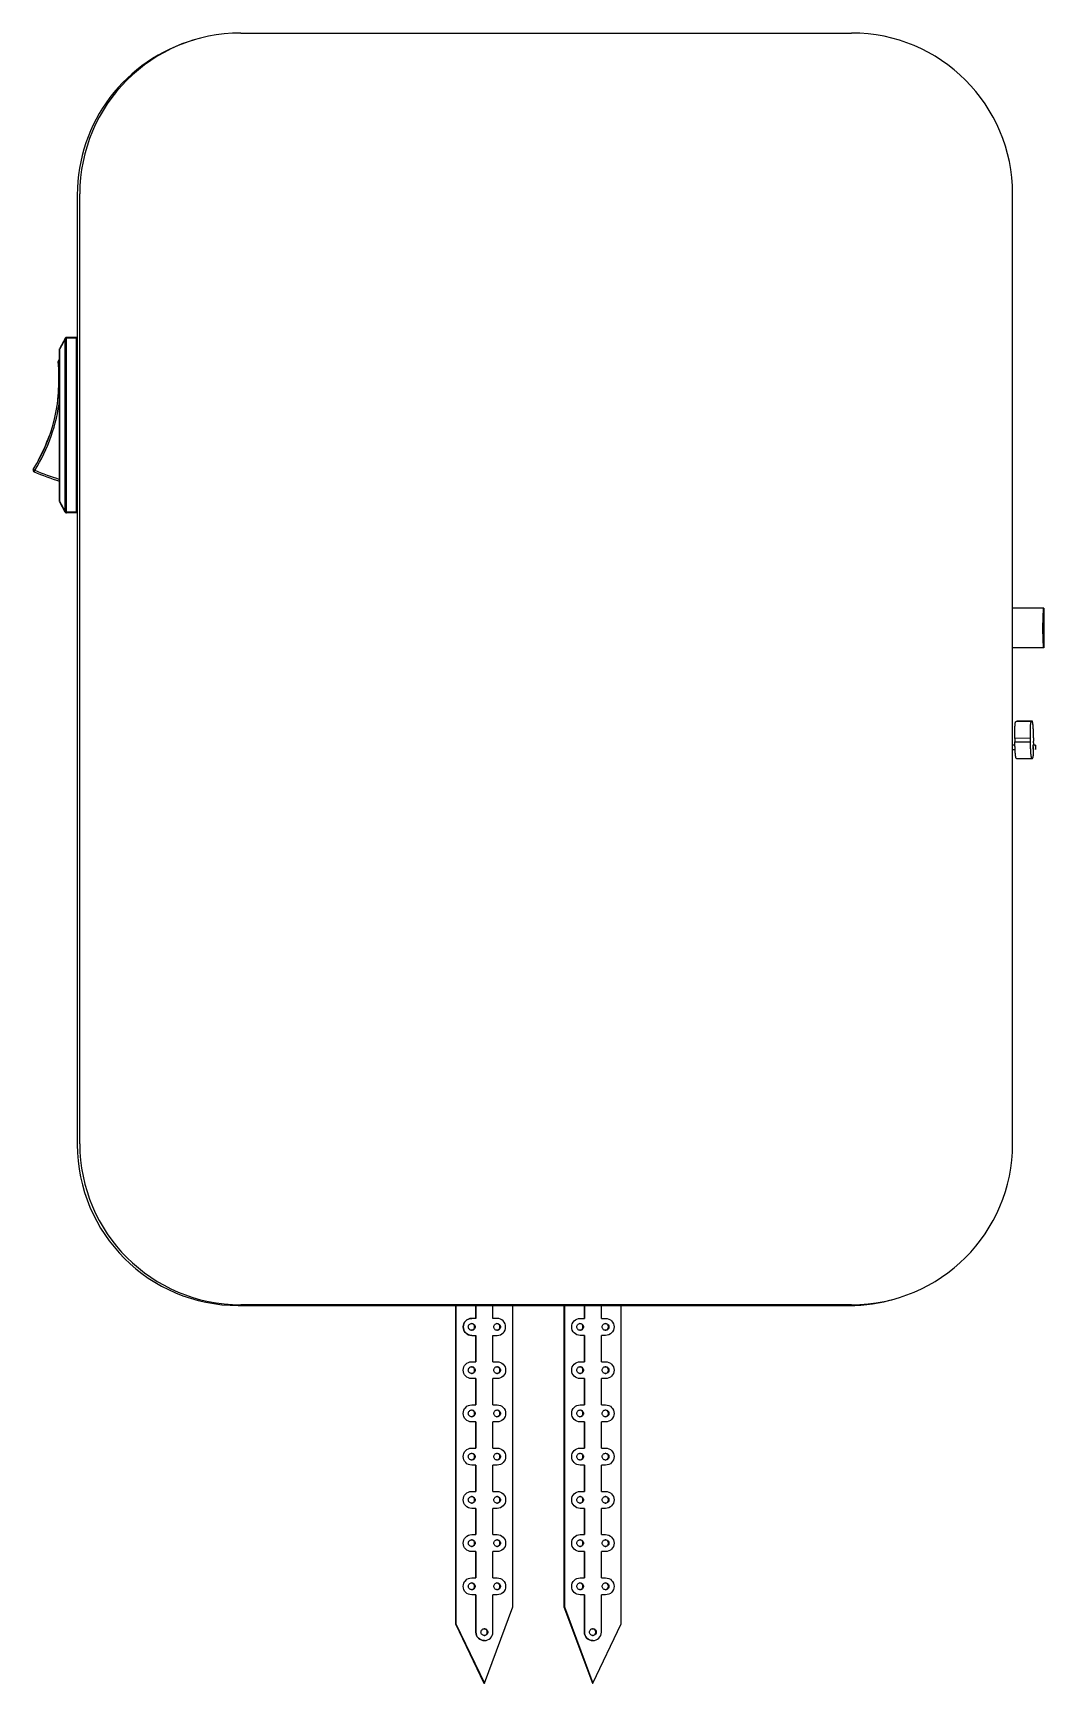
# Model space of a CAD drawing. Extents: x 2.74 to 8.2, y 2.42 to 7.12.
# Drawn here: x 2.74 to 3.678, y 2.423 to 3.955 of the extents above.
import ezdxf

# ---------------------------------------------------------------- set-up
doc = ezdxf.new("R2010")
doc.units = 0
doc.header["$LTSCALE"] = 0.5
doc.layers.add('TANGENT_LINES', color=7, linetype='CONTINUOUS')
doc.layers.add('VISIBLE', color=7, linetype='CONTINUOUS')

msp = doc.modelspace()

# ---------------------------------------------------------------- linework, layer by layer
at = {"layer": 'TANGENT_LINES'}
for p, q in [((2.7694, 3.6711), (2.7646, 3.662)), ((2.7694, 3.5112), (2.7694, 3.6711)), ((2.7802, 3.6719), (2.7708, 3.6719)), ((2.7708, 3.5105), (2.7708, 3.6719)), ((2.7644, 3.6504), (2.763, 3.6502)), ((2.7646, 3.5203), (2.7646, 3.662)), ((2.7802, 3.6561), (2.7807, 3.6561)), ((2.7637, 3.6279), (2.7638, 3.6278)), ((2.7413, 3.5492), (2.7399, 3.5501)), ((2.7407, 3.5478), (2.7413, 3.5492)), ((2.7802, 3.5262), (2.7807, 3.5262)), ((2.7694, 3.5112), (2.7646, 3.5203)), ((2.7802, 3.5105), (2.7708, 3.5105)), ((3.6778, 3.4211), (3.6492, 3.421)), ((3.6524, 3.3161), (3.6665, 3.3163)), ((3.6672, 3.3164), (3.653, 3.3162)), ((3.6654, 3.3004), (3.6513, 3.3002)), ((3.6514, 3.297), (3.6655, 3.2972)), ((3.1509, 2.4703), (3.1509, 2.4703)), ((3.2516, 2.4703), (3.2516, 2.4703))]:
    msp.add_line(p, q, dxfattribs=at)
for points in [[(2.7708, 3.6719), (2.7708, 3.6719), (2.7707, 3.6719), (2.7707, 3.6719), (2.7707, 3.6719), (2.7707, 3.6719), (2.7706, 3.6719), (2.7706, 3.6719), (2.7706, 3.6719), (2.7705, 3.6719), (2.7705, 3.6719), (2.7705, 3.6719), (2.7705, 3.6719), (2.7704, 3.6719), (2.7704, 3.6719), (2.7704, 3.6718), (2.7703, 3.6718), (2.7703, 3.6718), (2.7703, 3.6718), (2.7703, 3.6718), (2.7702, 3.6718), (2.7702, 3.6718), (2.7702, 3.6718), (2.7701, 3.6718), (2.7701, 3.6718), (2.7701, 3.6718), (2.7701, 3.6718), (2.77, 3.6718), (2.77, 3.6718), (2.77, 3.6718), (2.77, 3.6718), (2.7699, 3.6717), (2.7699, 3.6717), (2.7699, 3.6717), (2.7698, 3.6717), (2.7698, 3.6717), (2.7698, 3.6717), (2.7698, 3.6717), (2.7697, 3.6717), (2.7697, 3.6717), (2.7697, 3.6717), (2.7697, 3.6716), (2.7697, 3.6716), (2.7696, 3.6716), (2.7696, 3.6716), (2.7696, 3.6716), (2.7696, 3.6716), (2.7695, 3.6716), (2.7695, 3.6715)], [(2.7695, 3.5108), (2.7695, 3.5108), (2.7696, 3.5108), (2.7696, 3.5108), (2.7696, 3.5107), (2.7696, 3.5107), (2.7697, 3.5107), (2.7697, 3.5107), (2.7697, 3.5107), (2.7697, 3.5107), (2.7697, 3.5107), (2.7698, 3.5107), (2.7698, 3.5106), (2.7698, 3.5106), (2.7698, 3.5106), (2.7699, 3.5106), (2.7699, 3.5106), (2.7699, 3.5106), (2.77, 3.5106), (2.77, 3.5106), (2.77, 3.5106), (2.77, 3.5106), (2.7701, 3.5106), (2.7701, 3.5105), (2.7701, 3.5105), (2.7701, 3.5105), (2.7702, 3.5105), (2.7702, 3.5105), (2.7702, 3.5105), (2.7703, 3.5105), (2.7703, 3.5105), (2.7703, 3.5105), (2.7703, 3.5105), (2.7704, 3.5105), (2.7704, 3.5105), (2.7704, 3.5105), (2.7705, 3.5105), (2.7705, 3.5105), (2.7705, 3.5105), (2.7705, 3.5105), (2.7706, 3.5105), (2.7706, 3.5105), (2.7706, 3.5105), (2.7707, 3.5105), (2.7707, 3.5105), (2.7707, 3.5105), (2.7707, 3.5105), (2.7708, 3.5105), (2.7708, 3.5105)]]:
    msp.add_lwpolyline(points, dxfattribs=at)
for centre, radius, start, end in [((2.6064, 3.6336), 0.1591, 327.9553, 353.3088), ((2.8595, 3.8395), 0.3134, 247.83, 252.3332)]:
    msp.add_arc(centre, radius, start, end, dxfattribs=at)
at = {"layer": 'VISIBLE'}
for p, q in [((2.9326, 3.9554), (3.4997, 3.9554)), ((2.7807, 3.8052), (2.7807, 2.9231)), ((2.7831, 2.9238), (2.7831, 3.8059)), ((3.6492, 2.9238), (3.6492, 3.8059)), ((2.7694, 3.6718), (2.7646, 3.6628)), ((2.7694, 3.6711), (2.7695, 3.6715)), ((2.7802, 3.6727), (2.7708, 3.6727)), ((2.7708, 3.6727), (2.7708, 3.6719)), ((2.7802, 3.6719), (2.7802, 3.6727)), ((2.7802, 3.5105), (2.7802, 3.6719)), ((2.7802, 3.666), (2.7807, 3.666)), ((2.7644, 3.5203), (2.7644, 3.662)), ((2.7807, 3.6606), (2.7802, 3.6605)), ((2.7802, 3.6585), (2.7807, 3.6585)), ((2.7802, 3.6553), (2.7807, 3.6553)), ((2.7807, 3.6517), (2.7802, 3.6517)), ((2.7802, 3.6487), (2.7807, 3.6487)), ((2.7638, 3.6404), (2.7636, 3.6404)), ((2.7807, 3.6451), (2.7802, 3.6451)), ((2.7627, 3.6153), (2.7628, 3.6153)), ((2.7807, 3.616), (2.7802, 3.616)), ((2.7802, 3.6057), (2.7807, 3.6057)), ((2.7549, 3.5816), (2.7551, 3.5816)), ((2.7807, 3.5766), (2.7802, 3.5766)), ((2.7447, 3.5586), (2.7449, 3.5586)), ((2.7802, 3.5664), (2.7807, 3.5664)), ((2.7802, 3.5372), (2.7807, 3.5372)), ((2.7807, 3.5336), (2.7802, 3.5336)), ((2.7802, 3.5306), (2.7807, 3.5306)), ((2.7807, 3.527), (2.7802, 3.527)), ((2.7694, 3.5105), (2.7646, 3.5196)), ((2.7694, 3.5112), (2.7695, 3.5108)), ((2.7708, 3.5105), (2.7708, 3.5097)), ((2.7802, 3.5097), (2.7708, 3.5097)), ((2.7802, 3.5238), (2.7807, 3.5238)), ((2.7802, 3.5219), (2.7807, 3.5217)), ((2.7802, 3.5164), (2.7807, 3.5164)), ((2.7802, 3.5097), (2.7802, 3.5105)), ((3.6783, 3.4211), (3.6492, 3.4211)), ((3.6778, 3.4211), (3.6783, 3.4211)), ((3.6783, 3.4211), (3.6783, 3.3844)), ((3.6778, 3.3844), (3.6492, 3.3843)), ((3.6783, 3.3844), (3.6778, 3.3844)), ((3.6524, 3.3161), (3.653, 3.3162)), ((3.653, 3.3162), (3.6531, 3.3162)), ((3.6672, 3.3164), (3.6531, 3.3162)), ((3.6665, 3.3163), (3.6672, 3.3164)), ((3.6672, 3.3164), (3.6672, 3.3164)), ((3.6513, 3.3002), (3.6514, 3.297)), ((3.6514, 3.2938), (3.6514, 3.297)), ((3.6654, 3.3004), (3.6655, 3.2972)), ((3.6687, 3.3008), (3.6687, 3.2977)), ((3.6514, 3.294), (3.6492, 3.294)), ((3.6492, 3.2901), (3.6515, 3.2901)), ((3.6492, 3.2898), (3.6516, 3.2899)), ((3.6516, 3.2899), (3.6515, 3.2901)), ((3.6528, 3.2815), (3.6669, 3.2817)), ((3.6669, 3.2817), (3.667, 3.2817)), ((3.667, 3.2817), (3.6677, 3.2817)), ((3.6704, 3.2941), (3.6683, 3.294)), ((3.4997, 2.7743), (2.9326, 2.7743)), ((2.9303, 2.7736), (3.4974, 2.7736)), ((3.1319, 2.7736), (3.1319, 2.4781)), ((3.1324, 2.7736), (3.1324, 2.4781)), ((3.147, 2.7616), (3.147, 2.7616)), ((3.1509, 2.7616), (3.147, 2.7616)), ((3.1509, 2.7736), (3.1509, 2.7616)), ((3.1509, 2.7616), (3.1509, 2.7736)), ((3.1666, 2.7616), (3.1666, 2.7736)), ((3.1706, 2.7616), (3.1666, 2.7616)), ((3.1851, 2.4939), (3.1851, 2.7736)), ((3.2326, 2.7736), (3.2326, 2.4939)), ((3.2331, 2.7736), (3.2331, 2.4939)), ((3.2477, 2.7616), (3.2516, 2.7616)), ((3.2477, 2.7616), (3.2477, 2.7616)), ((3.2516, 2.7736), (3.2516, 2.7616)), ((3.2516, 2.7616), (3.2516, 2.7736)), ((3.2674, 2.7616), (3.2674, 2.7736)), ((3.2674, 2.7616), (3.2713, 2.7616)), ((3.2858, 2.4781), (3.2858, 2.7736)), ((3.147, 2.7458), (3.1509, 2.7458)), ((3.147, 2.7458), (3.147, 2.7458)), ((3.1509, 2.7458), (3.1509, 2.7214)), ((3.1509, 2.7214), (3.1509, 2.7458)), ((3.1666, 2.7458), (3.1706, 2.7458)), ((3.1666, 2.7214), (3.1666, 2.7458)), ((3.2516, 2.7458), (3.2477, 2.7458)), ((3.2477, 2.7458), (3.2477, 2.7458)), ((3.2516, 2.7458), (3.2516, 2.7214)), ((3.2516, 2.7214), (3.2516, 2.7458)), ((3.2713, 2.7458), (3.2674, 2.7458)), ((3.2674, 2.7214), (3.2674, 2.7458)), ((3.147, 2.7214), (3.147, 2.7214)), ((3.147, 2.7214), (3.1509, 2.7214)), ((3.1666, 2.7214), (3.1706, 2.7214)), ((3.2477, 2.7214), (3.2477, 2.7214)), ((3.2477, 2.7214), (3.2516, 2.7214)), ((3.2674, 2.7214), (3.2713, 2.7214)), ((3.147, 2.7057), (3.147, 2.7057)), ((3.1509, 2.7057), (3.147, 2.7057)), ((3.1509, 2.6813), (3.1509, 2.7057)), ((3.1509, 2.7057), (3.1509, 2.6813)), ((3.1666, 2.6813), (3.1666, 2.7057)), ((3.1706, 2.7057), (3.1666, 2.7057)), ((3.2477, 2.7057), (3.2477, 2.7057)), ((3.2516, 2.7057), (3.2477, 2.7057)), ((3.2516, 2.7057), (3.2516, 2.6813)), ((3.2516, 2.6813), (3.2516, 2.7057)), ((3.2713, 2.7057), (3.2674, 2.7057)), ((3.2674, 2.6813), (3.2674, 2.7057)), ((3.147, 2.6813), (3.147, 2.6813)), ((3.147, 2.6813), (3.1509, 2.6813)), ((3.1666, 2.6813), (3.1706, 2.6813)), ((3.2477, 2.6813), (3.2516, 2.6813)), ((3.2477, 2.6813), (3.2477, 2.6813)), ((3.2674, 2.6813), (3.2713, 2.6813)), ((3.147, 2.6655), (3.147, 2.6655)), ((3.1509, 2.6655), (3.147, 2.6655)), ((3.1509, 2.6411), (3.1509, 2.6655)), ((3.1509, 2.6655), (3.1509, 2.6411)), ((3.1706, 2.6655), (3.1666, 2.6655)), ((3.1666, 2.6411), (3.1666, 2.6655)), ((3.2516, 2.6655), (3.2477, 2.6655)), ((3.2477, 2.6655), (3.2477, 2.6655)), ((3.2516, 2.6655), (3.2516, 2.6411)), ((3.2516, 2.6411), (3.2516, 2.6655)), ((3.2674, 2.6411), (3.2674, 2.6655)), ((3.2713, 2.6655), (3.2674, 2.6655)), ((3.147, 2.6411), (3.147, 2.6411)), ((3.147, 2.6411), (3.1509, 2.6411)), ((3.1666, 2.6411), (3.1706, 2.6411)), ((3.2477, 2.6411), (3.2477, 2.6411)), ((3.2477, 2.6411), (3.2516, 2.6411)), ((3.2674, 2.6411), (3.2713, 2.6411)), ((3.147, 2.6254), (3.147, 2.6254)), ((3.1509, 2.6254), (3.147, 2.6254)), ((3.1509, 2.601), (3.1509, 2.6254)), ((3.1509, 2.6254), (3.1509, 2.601)), ((3.1706, 2.6254), (3.1666, 2.6254)), ((3.1666, 2.601), (3.1666, 2.6254)), ((3.2516, 2.6254), (3.2477, 2.6254)), ((3.2477, 2.6254), (3.2477, 2.6254)), ((3.2516, 2.6254), (3.2516, 2.601)), ((3.2516, 2.601), (3.2516, 2.6254)), ((3.2674, 2.601), (3.2674, 2.6254)), ((3.2713, 2.6254), (3.2674, 2.6254)), ((3.147, 2.601), (3.1509, 2.601)), ((3.147, 2.601), (3.147, 2.601)), ((3.1666, 2.601), (3.1706, 2.601)), ((3.2477, 2.601), (3.2516, 2.601)), ((3.2477, 2.601), (3.2477, 2.601)), ((3.2674, 2.601), (3.2713, 2.601)), ((3.1509, 2.5852), (3.147, 2.5852)), ((3.147, 2.5852), (3.147, 2.5852)), ((3.1509, 2.5852), (3.1509, 2.5608)), ((3.1509, 2.5608), (3.1509, 2.5852)), ((3.1706, 2.5852), (3.1666, 2.5852)), ((3.1666, 2.5608), (3.1666, 2.5852)), ((3.2516, 2.5852), (3.2477, 2.5852)), ((3.2477, 2.5852), (3.2477, 2.5852)), ((3.2516, 2.5608), (3.2516, 2.5852)), ((3.2516, 2.5852), (3.2516, 2.5608)), ((3.2674, 2.5608), (3.2674, 2.5852)), ((3.2713, 2.5852), (3.2674, 2.5852)), ((3.147, 2.5608), (3.1509, 2.5608)), ((3.147, 2.5608), (3.147, 2.5608)), ((3.1666, 2.5608), (3.1706, 2.5608)), ((3.2477, 2.5608), (3.2516, 2.5608)), ((3.2477, 2.5608), (3.2477, 2.5608)), ((3.2674, 2.5608), (3.2713, 2.5608)), ((3.147, 2.5451), (3.147, 2.5451)), ((3.1509, 2.5451), (3.147, 2.5451)), ((3.1509, 2.5207), (3.1509, 2.5451)), ((3.1509, 2.5451), (3.1509, 2.5207)), ((3.1706, 2.5451), (3.1666, 2.5451)), ((3.1666, 2.5207), (3.1666, 2.5451)), ((3.2516, 2.5451), (3.2477, 2.5451)), ((3.2477, 2.5451), (3.2477, 2.5451)), ((3.2516, 2.5451), (3.2516, 2.5207)), ((3.2516, 2.5207), (3.2516, 2.5451)), ((3.2713, 2.5451), (3.2674, 2.5451)), ((3.2674, 2.5207), (3.2674, 2.5451)), ((3.147, 2.5207), (3.147, 2.5207)), ((3.147, 2.5207), (3.1509, 2.5207)), ((3.1666, 2.5207), (3.1706, 2.5207)), ((3.2477, 2.5207), (3.2516, 2.5207)), ((3.2477, 2.5207), (3.2477, 2.5207)), ((3.2674, 2.5207), (3.2713, 2.5207)), ((3.1509, 2.5049), (3.147, 2.5049)), ((3.147, 2.5049), (3.147, 2.5049)), ((3.1509, 2.4703), (3.1509, 2.5049)), ((3.1509, 2.5049), (3.1509, 2.4703)), ((3.1706, 2.5049), (3.1666, 2.5049)), ((3.1666, 2.4703), (3.1666, 2.5049)), ((3.2477, 2.5049), (3.2477, 2.5049)), ((3.2516, 2.5049), (3.2477, 2.5049)), ((3.2516, 2.4703), (3.2516, 2.5049)), ((3.2516, 2.5049), (3.2516, 2.4703)), ((3.2674, 2.4703), (3.2674, 2.5049)), ((3.2713, 2.5049), (3.2674, 2.5049)), ((3.1588, 2.423), (3.1851, 2.4939)), ((3.2326, 2.4939), (3.2331, 2.4939)), ((3.2326, 2.4939), (3.259, 2.423)), ((3.2331, 2.4939), (3.2595, 2.423)), ((3.1319, 2.4781), (3.1583, 2.423)), ((3.1319, 2.4781), (3.1324, 2.4781)), ((3.1324, 2.4781), (3.1588, 2.423)), ((3.2595, 2.423), (3.2858, 2.4781)), ((3.1588, 2.4624), (3.1588, 2.4624)), ((3.2595, 2.4624), (3.2595, 2.4624)), ((3.1583, 2.423), (3.1588, 2.423)), ((3.259, 2.423), (3.2595, 2.423))]:
    msp.add_line(p, q, dxfattribs=at)
for points in [[(2.7695, 3.6715), (2.7695, 3.6716), (2.7695, 3.6716), (2.7695, 3.6716), (2.7695, 3.6716), (2.7695, 3.6716), (2.7695, 3.6716), (2.7695, 3.6716), (2.7695, 3.6716), (2.7695, 3.6716), (2.7695, 3.6716), (2.7695, 3.6716), (2.7695, 3.6717), (2.7695, 3.6717), (2.7695, 3.6717), (2.7695, 3.6717), (2.7695, 3.6717), (2.7695, 3.6717), (2.7695, 3.6717), (2.7695, 3.6717), (2.7695, 3.6717), (2.7695, 3.6717), (2.7695, 3.6717), (2.7695, 3.6718), (2.7695, 3.6718), (2.7696, 3.6718), (2.7696, 3.6718), (2.7696, 3.6718), (2.7696, 3.6718), (2.7696, 3.6718), (2.7696, 3.6718), (2.7696, 3.6718), (2.7696, 3.6718), (2.7696, 3.6718), (2.7696, 3.6719), (2.7696, 3.6719), (2.7696, 3.6719), (2.7696, 3.6719), (2.7696, 3.6719), (2.7696, 3.6719), (2.7696, 3.6719), (2.7696, 3.6719), (2.7696, 3.6719), (2.7696, 3.6719), (2.7696, 3.6719), (2.7696, 3.6719), (2.7696, 3.6719), (2.7696, 3.672), (2.7696, 3.672), (2.7696, 3.672), (2.7696, 3.672), (2.7696, 3.672), (2.7696, 3.672), (2.7696, 3.672), (2.7696, 3.672), (2.7696, 3.672), (2.7696, 3.672), (2.7696, 3.672), (2.7696, 3.672), (2.7696, 3.672), (2.7695, 3.672), (2.7695, 3.672), (2.7695, 3.672), (2.7695, 3.672), (2.7695, 3.672), (2.7695, 3.672), (2.7695, 3.672), (2.7695, 3.672), (2.7695, 3.672), (2.7695, 3.672), (2.7695, 3.672), (2.7695, 3.672), (2.7695, 3.672)], [(2.7646, 3.662), (2.7645, 3.6622), (2.7644, 3.6623)], [(2.7644, 3.5201), (2.7645, 3.5202), (2.7646, 3.5203)], [(2.7695, 3.5103), (2.7695, 3.5103), (2.7695, 3.5103), (2.7695, 3.5103), (2.7695, 3.5103), (2.7695, 3.5103), (2.7695, 3.5103), (2.7695, 3.5103), (2.7695, 3.5103), (2.7695, 3.5103), (2.7695, 3.5103), (2.7695, 3.5103), (2.7696, 3.5103), (2.7696, 3.5103), (2.7696, 3.5103), (2.7696, 3.5103), (2.7696, 3.5103), (2.7696, 3.5103), (2.7696, 3.5104), (2.7696, 3.5104), (2.7696, 3.5104), (2.7696, 3.5104), (2.7696, 3.5104), (2.7696, 3.5104), (2.7696, 3.5104), (2.7696, 3.5104), (2.7696, 3.5104), (2.7696, 3.5104), (2.7696, 3.5104), (2.7696, 3.5104), (2.7696, 3.5104), (2.7696, 3.5104), (2.7696, 3.5105), (2.7696, 3.5105), (2.7696, 3.5105), (2.7696, 3.5105), (2.7696, 3.5105), (2.7696, 3.5105), (2.7696, 3.5105), (2.7696, 3.5105), (2.7696, 3.5105), (2.7696, 3.5105), (2.7696, 3.5105), (2.7696, 3.5105), (2.7696, 3.5106), (2.7696, 3.5106), (2.7695, 3.5106), (2.7695, 3.5106), (2.7695, 3.5106), (2.7695, 3.5106), (2.7695, 3.5106), (2.7695, 3.5106), (2.7695, 3.5106), (2.7695, 3.5106), (2.7695, 3.5106), (2.7695, 3.5106), (2.7695, 3.5107), (2.7695, 3.5107), (2.7695, 3.5107), (2.7695, 3.5107), (2.7695, 3.5107), (2.7695, 3.5107), (2.7695, 3.5107), (2.7695, 3.5107), (2.7695, 3.5107), (2.7695, 3.5107), (2.7695, 3.5107), (2.7695, 3.5108), (2.7695, 3.5108), (2.7695, 3.5108), (2.7695, 3.5108), (2.7695, 3.5108), (2.7695, 3.5108)], [(3.6778, 3.4211), (3.6777, 3.4207), (3.6775, 3.4196), (3.6774, 3.4179), (3.6772, 3.4157), (3.6771, 3.4129), (3.6771, 3.4097), (3.677, 3.4062), (3.677, 3.4027), (3.677, 3.3991), (3.6771, 3.3956), (3.6771, 3.3925), (3.6772, 3.3897), (3.6774, 3.3874), (3.6775, 3.3857), (3.6777, 3.3847), (3.6778, 3.3844)], [(3.6513, 3.3002), (3.6513, 3.3004), (3.6513, 3.3007), (3.6513, 3.3009), (3.6513, 3.3011), (3.6513, 3.3014), (3.6513, 3.3016), (3.6513, 3.3018), (3.6513, 3.3021), (3.6513, 3.3023), (3.6513, 3.3025), (3.6513, 3.3028), (3.6513, 3.303), (3.6513, 3.3033), (3.6513, 3.3035), (3.6513, 3.3037), (3.6513, 3.304), (3.6513, 3.3042), (3.6513, 3.3045), (3.6513, 3.3048), (3.6513, 3.305), (3.6513, 3.3053), (3.6513, 3.3055), (3.6513, 3.3058), (3.6513, 3.306), (3.6513, 3.3062), (3.6513, 3.3065), (3.6513, 3.3067), (3.6513, 3.3069), (3.6513, 3.3072), (3.6513, 3.3074), (3.6513, 3.3076), (3.6513, 3.3078), (3.6513, 3.308), (3.6513, 3.3081), (3.6513, 3.3083), (3.6513, 3.3085), (3.6513, 3.3086), (3.6513, 3.3088), (3.6513, 3.309), (3.6513, 3.3091), (3.6513, 3.3093), (3.6514, 3.3094), (3.6514, 3.3096), (3.6514, 3.3098), (3.6514, 3.3099), (3.6514, 3.3101), (3.6514, 3.3103), (3.6514, 3.3104), (3.6514, 3.3106), (3.6514, 3.3107), (3.6514, 3.3109), (3.6514, 3.3111), (3.6514, 3.3112), (3.6514, 3.3114), (3.6514, 3.3115), (3.6515, 3.3117), (3.6515, 3.3119), (3.6515, 3.312), (3.6515, 3.3122), (3.6515, 3.3123), (3.6515, 3.3124), (3.6515, 3.3126), (3.6515, 3.3127), (3.6515, 3.3129), (3.6515, 3.313), (3.6516, 3.3132), (3.6516, 3.3133), (3.6516, 3.3134), (3.6516, 3.3136), (3.6516, 3.3137), (3.6516, 3.3138), (3.6517, 3.314), (3.6517, 3.3141), (3.6517, 3.3142), (3.6517, 3.3144), (3.6517, 3.3145), (3.6517, 3.3146), (3.6518, 3.3147), (3.6518, 3.3148), (3.6518, 3.315), (3.6518, 3.3151), (3.6519, 3.3152), (3.6519, 3.3153), (3.6519, 3.3154), (3.6519, 3.3155), (3.652, 3.3156), (3.652, 3.3157), (3.652, 3.3158), (3.6521, 3.3158), (3.6521, 3.3159), (3.6521, 3.316), (3.6522, 3.316), (3.6522, 3.3161), (3.6523, 3.3161), (3.6523, 3.3161), (3.6524, 3.3161)], [(3.6665, 3.3163), (3.6664, 3.3163), (3.6664, 3.3162), (3.6663, 3.3162), (3.6663, 3.3162), (3.6662, 3.3161), (3.6662, 3.316), (3.6661, 3.3159), (3.6661, 3.3158), (3.6661, 3.3157), (3.666, 3.3156), (3.666, 3.3155), (3.666, 3.3154), (3.666, 3.3152), (3.6659, 3.3151), (3.6659, 3.315), (3.6659, 3.3149), (3.6659, 3.3148), (3.6659, 3.3147), (3.6658, 3.3146), (3.6658, 3.3144), (3.6658, 3.3143), (3.6658, 3.3142), (3.6658, 3.3141), (3.6657, 3.3139), (3.6657, 3.3138), (3.6657, 3.3136), (3.6657, 3.3135), (3.6657, 3.3133), (3.6657, 3.3132), (3.6657, 3.3131), (3.6656, 3.3129), (3.6656, 3.3128), (3.6656, 3.3126), (3.6656, 3.3125), (3.6656, 3.3123), (3.6656, 3.3121), (3.6656, 3.312), (3.6656, 3.3118), (3.6656, 3.3117), (3.6656, 3.3115), (3.6655, 3.3113), (3.6655, 3.3112), (3.6655, 3.311), (3.6655, 3.3108), (3.6655, 3.3107), (3.6655, 3.3105), (3.6655, 3.3103), (3.6655, 3.3101), (3.6655, 3.31), (3.6655, 3.3098), (3.6655, 3.3096), (3.6655, 3.3095), (3.6655, 3.3093), (3.6655, 3.3092), (3.6655, 3.309), (3.6655, 3.3088), (3.6654, 3.3087), (3.6654, 3.3085), (3.6654, 3.3083), (3.6654, 3.3082), (3.6654, 3.308), (3.6654, 3.3078), (3.6654, 3.3077), (3.6654, 3.3075), (3.6654, 3.3073), (3.6654, 3.3071), (3.6654, 3.307), (3.6654, 3.3068), (3.6654, 3.3066), (3.6654, 3.3064), (3.6654, 3.3061), (3.6654, 3.3059), (3.6654, 3.3057), (3.6654, 3.3055), (3.6654, 3.3052), (3.6654, 3.305), (3.6654, 3.3048), (3.6654, 3.3045), (3.6654, 3.3043), (3.6654, 3.3041), (3.6654, 3.3038), (3.6654, 3.3036), (3.6654, 3.3034), (3.6654, 3.3031), (3.6654, 3.3029), (3.6654, 3.3027), (3.6654, 3.3024), (3.6654, 3.3022), (3.6654, 3.302), (3.6654, 3.3017), (3.6654, 3.3015), (3.6654, 3.3013), (3.6654, 3.3011), (3.6654, 3.3008), (3.6654, 3.3006), (3.6654, 3.3004)], [(3.6687, 3.3008), (3.6687, 3.301), (3.6687, 3.3013), (3.6687, 3.3015), (3.6687, 3.3017), (3.6687, 3.302), (3.6687, 3.3022), (3.6687, 3.3024), (3.6687, 3.3026), (3.6687, 3.3029), (3.6687, 3.3031), (3.6686, 3.3033), (3.6686, 3.3036), (3.6686, 3.3038), (3.6686, 3.3041), (3.6686, 3.3043), (3.6686, 3.3045), (3.6686, 3.3048), (3.6686, 3.305), (3.6686, 3.3053), (3.6686, 3.3055), (3.6686, 3.3058), (3.6686, 3.306), (3.6686, 3.3063), (3.6686, 3.3065), (3.6686, 3.3067), (3.6685, 3.307), (3.6685, 3.3072), (3.6685, 3.3074), (3.6685, 3.3076), (3.6685, 3.3079), (3.6685, 3.3081), (3.6685, 3.3083), (3.6685, 3.3084), (3.6685, 3.3086), (3.6685, 3.3088), (3.6685, 3.309), (3.6684, 3.3091), (3.6684, 3.3093), (3.6684, 3.3094), (3.6684, 3.3096), (3.6684, 3.3098), (3.6684, 3.3099), (3.6684, 3.3101), (3.6684, 3.3102), (3.6684, 3.3104), (3.6684, 3.3105), (3.6684, 3.3107), (3.6683, 3.3109), (3.6683, 3.311), (3.6683, 3.3112), (3.6683, 3.3113), (3.6683, 3.3115), (3.6683, 3.3116), (3.6683, 3.3118), (3.6683, 3.312), (3.6682, 3.3121), (3.6682, 3.3123), (3.6682, 3.3124), (3.6682, 3.3125), (3.6682, 3.3127), (3.6682, 3.3128), (3.6682, 3.313), (3.6681, 3.3131), (3.6681, 3.3133), (3.6681, 3.3134), (3.6681, 3.3135), (3.6681, 3.3137), (3.6681, 3.3138), (3.668, 3.3139), (3.668, 3.3141), (3.668, 3.3142), (3.668, 3.3143), (3.668, 3.3144), (3.6679, 3.3146), (3.6679, 3.3147), (3.6679, 3.3148), (3.6679, 3.3149), (3.6679, 3.3151), (3.6678, 3.3152), (3.6678, 3.3153), (3.6678, 3.3154), (3.6678, 3.3155), (3.6677, 3.3156), (3.6677, 3.3157), (3.6677, 3.3158), (3.6676, 3.3159), (3.6676, 3.316), (3.6676, 3.3161), (3.6675, 3.3161), (3.6675, 3.3162), (3.6675, 3.3163), (3.6674, 3.3163), (3.6674, 3.3164), (3.6673, 3.3164), (3.6673, 3.3164), (3.6672, 3.3164)], [(3.6655, 3.2972), (3.6655, 3.297), (3.6655, 3.2968), (3.6655, 3.2965), (3.6655, 3.2963), (3.6655, 3.2961), (3.6655, 3.2959), (3.6655, 3.2956), (3.6655, 3.2954), (3.6655, 3.2952), (3.6655, 3.2949), (3.6655, 3.2947), (3.6655, 3.2945), (3.6655, 3.2942), (3.6655, 3.294), (3.6655, 3.2937), (3.6656, 3.2935), (3.6656, 3.2933), (3.6656, 3.293), (3.6656, 3.2928), (3.6656, 3.2925), (3.6656, 3.2923), (3.6656, 3.292), (3.6656, 3.2918), (3.6656, 3.2915), (3.6656, 3.2913), (3.6656, 3.2911), (3.6656, 3.2908), (3.6657, 3.2906), (3.6657, 3.2904), (3.6657, 3.2902), (3.6657, 3.29), (3.6657, 3.2898), (3.6657, 3.2896), (3.6657, 3.2894), (3.6657, 3.2892), (3.6657, 3.2891), (3.6657, 3.2889), (3.6657, 3.2888), (3.6657, 3.2886), (3.6658, 3.2884), (3.6658, 3.2883), (3.6658, 3.2881), (3.6658, 3.288), (3.6658, 3.2878), (3.6658, 3.2877), (3.6658, 3.2875), (3.6658, 3.2874), (3.6658, 3.2872), (3.6658, 3.287), (3.6659, 3.2869), (3.6659, 3.2867), (3.6659, 3.2866), (3.6659, 3.2864), (3.6659, 3.2862), (3.6659, 3.2861), (3.6659, 3.2859), (3.6659, 3.2858), (3.666, 3.2856), (3.666, 3.2855), (3.666, 3.2854), (3.666, 3.2852), (3.666, 3.2851), (3.666, 3.2849), (3.666, 3.2848), (3.6661, 3.2847), (3.6661, 3.2845), (3.6661, 3.2844), (3.6661, 3.2843), (3.6661, 3.2841), (3.6662, 3.284), (3.6662, 3.2839), (3.6662, 3.2837), (3.6662, 3.2836), (3.6662, 3.2835), (3.6663, 3.2834), (3.6663, 3.2832), (3.6663, 3.2831), (3.6663, 3.283), (3.6663, 3.2829), (3.6664, 3.2828), (3.6664, 3.2826), (3.6664, 3.2825), (3.6664, 3.2824), (3.6665, 3.2823), (3.6665, 3.2822), (3.6665, 3.2821), (3.6666, 3.2821), (3.6666, 3.282), (3.6666, 3.2819), (3.6667, 3.2818), (3.6667, 3.2818), (3.6668, 3.2817), (3.6668, 3.2817), (3.6668, 3.2817), (3.6669, 3.2817), (3.6669, 3.2817)], [(3.6688, 3.294), (3.6688, 3.2941), (3.6688, 3.2941), (3.6688, 3.2941), (3.6688, 3.2942), (3.6688, 3.2942), (3.6688, 3.2943), (3.6688, 3.2943), (3.6688, 3.2944), (3.6688, 3.2945), (3.6688, 3.2945), (3.6688, 3.2946), (3.6688, 3.2947), (3.6688, 3.2948), (3.6688, 3.2949), (3.6688, 3.295), (3.6688, 3.2952), (3.6688, 3.2953), (3.6688, 3.2954), (3.6688, 3.2956), (3.6688, 3.2957), (3.6688, 3.2959), (3.6688, 3.296), (3.6688, 3.2962), (3.6687, 3.2963), (3.6687, 3.2965), (3.6687, 3.2966), (3.6687, 3.2968), (3.6687, 3.297), (3.6687, 3.2972), (3.6687, 3.2973), (3.6687, 3.2975), (3.6687, 3.2977)], [(3.6515, 3.2901), (3.6515, 3.2901), (3.6515, 3.2902), (3.6515, 3.2902), (3.6515, 3.2902), (3.6515, 3.2903), (3.6515, 3.2903), (3.6515, 3.2904), (3.6515, 3.2904), (3.6515, 3.2905), (3.6515, 3.2906), (3.6515, 3.2907), (3.6515, 3.2908), (3.6515, 3.2909), (3.6515, 3.291), (3.6515, 3.2911), (3.6515, 3.2913), (3.6515, 3.2914), (3.6515, 3.2915), (3.6515, 3.2917), (3.6515, 3.2918), (3.6515, 3.292), (3.6515, 3.2921), (3.6515, 3.2923), (3.6515, 3.2925), (3.6515, 3.2926), (3.6515, 3.2927), (3.6514, 3.2929), (3.6514, 3.293), (3.6514, 3.2931), (3.6514, 3.2933), (3.6514, 3.2934), (3.6514, 3.2935), (3.6514, 3.2935), (3.6514, 3.2936), (3.6514, 3.2937), (3.6514, 3.2937), (3.6514, 3.2938), (3.6514, 3.2938), (3.6514, 3.2938), (3.6514, 3.2938)], [(3.6528, 3.2815), (3.6528, 3.2815), (3.6527, 3.2815), (3.6527, 3.2815), (3.6526, 3.2815), (3.6526, 3.2816), (3.6526, 3.2816), (3.6525, 3.2817), (3.6525, 3.2818), (3.6525, 3.2818), (3.6524, 3.2819), (3.6524, 3.282), (3.6524, 3.2821), (3.6523, 3.2822), (3.6523, 3.2823), (3.6523, 3.2824), (3.6523, 3.2824), (3.6522, 3.2825), (3.6522, 3.2826), (3.6522, 3.2827), (3.6522, 3.2828), (3.6522, 3.2829), (3.6522, 3.283), (3.6521, 3.2831), (3.6521, 3.2832), (3.6521, 3.2833), (3.6521, 3.2834), (3.6521, 3.2835), (3.6521, 3.2836), (3.652, 3.2837), (3.652, 3.2838), (3.652, 3.2839), (3.652, 3.284), (3.652, 3.2841), (3.652, 3.2842), (3.652, 3.2843), (3.6519, 3.2845), (3.6519, 3.2846), (3.6519, 3.2847), (3.6519, 3.2848), (3.6519, 3.2849), (3.6519, 3.285), (3.6519, 3.2852), (3.6519, 3.2853), (3.6518, 3.2854), (3.6518, 3.2855), (3.6518, 3.2857), (3.6518, 3.2858), (3.6518, 3.2859), (3.6518, 3.2861), (3.6518, 3.2862), (3.6518, 3.2863), (3.6518, 3.2865), (3.6517, 3.2866), (3.6517, 3.2867), (3.6517, 3.2869), (3.6517, 3.287), (3.6517, 3.2871), (3.6517, 3.2873), (3.6517, 3.2874), (3.6517, 3.2875), (3.6517, 3.2877), (3.6517, 3.2878), (3.6517, 3.2879), (3.6516, 3.2881), (3.6516, 3.2882), (3.6516, 3.2883), (3.6516, 3.2884), (3.6516, 3.2886), (3.6516, 3.2887), (3.6516, 3.2888), (3.6516, 3.2889), (3.6516, 3.289), (3.6516, 3.2891), (3.6516, 3.2892), (3.6516, 3.2894), (3.6516, 3.2895), (3.6516, 3.2896), (3.6516, 3.2897), (3.6516, 3.2898), (3.6516, 3.2899)], [(3.6677, 3.2817), (3.6677, 3.2818), (3.6678, 3.2818), (3.6678, 3.2818), (3.6679, 3.2818), (3.6679, 3.2819), (3.6679, 3.2819), (3.668, 3.282), (3.668, 3.2821), (3.6681, 3.2821), (3.6681, 3.2822), (3.6681, 3.2823), (3.6681, 3.2824), (3.6682, 3.2825), (3.6682, 3.2826), (3.6682, 3.2827), (3.6682, 3.2828), (3.6682, 3.2829), (3.6683, 3.2829), (3.6683, 3.283), (3.6683, 3.2831), (3.6683, 3.2832), (3.6683, 3.2833), (3.6683, 3.2834), (3.6683, 3.2835), (3.6684, 3.2836), (3.6684, 3.2837), (3.6684, 3.2838), (3.6684, 3.2839), (3.6684, 3.284), (3.6684, 3.2841), (3.6684, 3.2842), (3.6685, 3.2843), (3.6685, 3.2844), (3.6685, 3.2846), (3.6685, 3.2847), (3.6685, 3.2848), (3.6685, 3.2849), (3.6685, 3.285), (3.6685, 3.2851), (3.6685, 3.2853), (3.6685, 3.2854), (3.6686, 3.2855), (3.6686, 3.2856), (3.6686, 3.2857), (3.6686, 3.2859), (3.6686, 3.286), (3.6686, 3.2861), (3.6686, 3.2862), (3.6686, 3.2864), (3.6686, 3.2865), (3.6686, 3.2866), (3.6686, 3.2868), (3.6686, 3.2869), (3.6686, 3.287), (3.6687, 3.2872), (3.6687, 3.2873), (3.6687, 3.2874), (3.6687, 3.2876), (3.6687, 3.2877), (3.6687, 3.2879), (3.6687, 3.288), (3.6687, 3.2881), (3.6687, 3.2883), (3.6687, 3.2884), (3.6687, 3.2886), (3.6687, 3.2887), (3.6687, 3.2888), (3.6687, 3.2889), (3.6687, 3.2891), (3.6687, 3.2892), (3.6687, 3.2893), (3.6687, 3.2894), (3.6687, 3.2895), (3.6687, 3.2896), (3.6687, 3.2897), (3.6687, 3.2898), (3.6687, 3.2899), (3.6687, 3.2899), (3.6687, 3.29), (3.6687, 3.2901)], [(3.147, 2.7458), (3.1454, 2.746), (3.144, 2.7464), (3.1426, 2.7472), (3.1414, 2.7482), (3.1404, 2.7493), (3.1397, 2.7507), (3.1393, 2.7522), (3.1391, 2.7537), (3.1393, 2.7553), (3.1397, 2.7567), (3.1404, 2.7581), (3.1414, 2.7593), (3.1426, 2.7603), (3.144, 2.761), (3.1454, 2.7614), (3.147, 2.7616)], [(3.147, 2.7616), (3.1454, 2.7614), (3.144, 2.761), (3.1426, 2.7603), (3.1414, 2.7593), (3.1404, 2.7581), (3.1397, 2.7567), (3.1393, 2.7553), (3.1391, 2.7537), (3.1393, 2.7522), (3.1397, 2.7507), (3.1404, 2.7493), (3.1414, 2.7482), (3.1426, 2.7472), (3.144, 2.7464), (3.1454, 2.746), (3.147, 2.7458)], [(3.1706, 2.7458), (3.1721, 2.746), (3.1736, 2.7464), (3.175, 2.7472), (3.1761, 2.7482), (3.1771, 2.7493), (3.1779, 2.7507), (3.1783, 2.7522), (3.1785, 2.7537), (3.1783, 2.7553), (3.1779, 2.7567), (3.1771, 2.7581), (3.1761, 2.7593), (3.175, 2.7603), (3.1736, 2.761), (3.1721, 2.7614), (3.1706, 2.7616)], [(3.2477, 2.7458), (3.2462, 2.746), (3.2447, 2.7464), (3.2433, 2.7472), (3.2421, 2.7482), (3.2411, 2.7493), (3.2404, 2.7507), (3.24, 2.7522), (3.2398, 2.7537), (3.24, 2.7553), (3.2404, 2.7567), (3.2411, 2.7581), (3.2421, 2.7593), (3.2433, 2.7603), (3.2447, 2.761), (3.2462, 2.7614), (3.2477, 2.7616)], [(3.2477, 2.7458), (3.2461, 2.746), (3.2447, 2.7464), (3.2433, 2.7472), (3.2421, 2.7482), (3.2411, 2.7493), (3.2404, 2.7507), (3.24, 2.7522), (3.2398, 2.7537), (3.24, 2.7553), (3.2404, 2.7567), (3.2411, 2.7581), (3.2421, 2.7593), (3.2433, 2.7603), (3.2447, 2.761), (3.2461, 2.7614), (3.2477, 2.7616)], [(3.2713, 2.7616), (3.2728, 2.7614), (3.2743, 2.761), (3.2757, 2.7603), (3.2769, 2.7593), (3.2778, 2.7581), (3.2786, 2.7567), (3.279, 2.7553), (3.2792, 2.7537), (3.279, 2.7522), (3.2786, 2.7507), (3.2778, 2.7493), (3.2769, 2.7482), (3.2757, 2.7472), (3.2743, 2.7464), (3.2728, 2.746), (3.2713, 2.7458)], [(3.1467, 2.7506), (3.1473, 2.7507), (3.1479, 2.7509), (3.1484, 2.7513), (3.1489, 2.7517), (3.1492, 2.7522), (3.1495, 2.7528), (3.1496, 2.7534), (3.1496, 2.754), (3.1495, 2.7546), (3.1492, 2.7552), (3.1489, 2.7557), (3.1484, 2.7562), (3.1479, 2.7565), (3.1473, 2.7567), (3.1467, 2.7569)], [(3.1703, 2.7506), (3.1709, 2.7507), (3.1715, 2.7509), (3.172, 2.7513), (3.1725, 2.7517), (3.1728, 2.7522), (3.1731, 2.7528), (3.1732, 2.7534), (3.1732, 2.754), (3.1731, 2.7546), (3.1728, 2.7552), (3.1725, 2.7557), (3.172, 2.7562), (3.1715, 2.7565), (3.1709, 2.7567), (3.1703, 2.7569)], [(3.2474, 2.7506), (3.248, 2.7507), (3.2486, 2.7509), (3.2491, 2.7513), (3.2496, 2.7517), (3.2499, 2.7522), (3.2502, 2.7528), (3.2503, 2.7534), (3.2503, 2.754), (3.2502, 2.7546), (3.2499, 2.7552), (3.2496, 2.7557), (3.2491, 2.7562), (3.2486, 2.7565), (3.248, 2.7567), (3.2474, 2.7569)], [(3.271, 2.7506), (3.2716, 2.7507), (3.2722, 2.7509), (3.2727, 2.7513), (3.2732, 2.7517), (3.2735, 2.7522), (3.2738, 2.7528), (3.2739, 2.7534), (3.2739, 2.754), (3.2738, 2.7546), (3.2735, 2.7552), (3.2732, 2.7557), (3.2727, 2.7562), (3.2722, 2.7565), (3.2716, 2.7567), (3.271, 2.7569)], [(3.147, 2.7057), (3.1454, 2.7058), (3.144, 2.7063), (3.1426, 2.707), (3.1414, 2.708), (3.1404, 2.7092), (3.1397, 2.7106), (3.1393, 2.712), (3.1391, 2.7136), (3.1393, 2.7151), (3.1397, 2.7166), (3.1404, 2.7179), (3.1414, 2.7191), (3.1426, 2.7201), (3.144, 2.7208), (3.1454, 2.7213), (3.147, 2.7214)], [(3.147, 2.7057), (3.1454, 2.7058), (3.144, 2.7063), (3.1426, 2.707), (3.1414, 2.708), (3.1404, 2.7092), (3.1397, 2.7106), (3.1393, 2.712), (3.1391, 2.7136), (3.1393, 2.7151), (3.1397, 2.7166), (3.1404, 2.7179), (3.1414, 2.7191), (3.1426, 2.7201), (3.144, 2.7208), (3.1454, 2.7213), (3.147, 2.7214)], [(3.1467, 2.7104), (3.1473, 2.7105), (3.1479, 2.7108), (3.1484, 2.7111), (3.1489, 2.7115), (3.1492, 2.7121), (3.1495, 2.7126), (3.1496, 2.7133), (3.1496, 2.7139), (3.1495, 2.7145), (3.1492, 2.7151), (3.1489, 2.7156), (3.1484, 2.716), (3.1479, 2.7164), (3.1473, 2.7166), (3.1467, 2.7167)], [(3.1703, 2.7104), (3.1709, 2.7105), (3.1715, 2.7108), (3.172, 2.7111), (3.1725, 2.7115), (3.1728, 2.7121), (3.1731, 2.7126), (3.1732, 2.7133), (3.1732, 2.7139), (3.1731, 2.7145), (3.1728, 2.7151), (3.1725, 2.7156), (3.172, 2.716), (3.1715, 2.7164), (3.1709, 2.7166), (3.1703, 2.7167)], [(3.1706, 2.7214), (3.1721, 2.7213), (3.1736, 2.7208), (3.175, 2.7201), (3.1761, 2.7191), (3.1771, 2.7179), (3.1779, 2.7166), (3.1783, 2.7151), (3.1785, 2.7136), (3.1783, 2.712), (3.1779, 2.7106), (3.1771, 2.7092), (3.1761, 2.708), (3.175, 2.707), (3.1736, 2.7063), (3.1721, 2.7058), (3.1706, 2.7057)], [(3.2477, 2.7057), (3.2462, 2.7058), (3.2447, 2.7063), (3.2433, 2.707), (3.2421, 2.708), (3.2411, 2.7092), (3.2404, 2.7106), (3.24, 2.712), (3.2398, 2.7136), (3.24, 2.7151), (3.2404, 2.7166), (3.2411, 2.7179), (3.2421, 2.7191), (3.2433, 2.7201), (3.2447, 2.7208), (3.2462, 2.7213), (3.2477, 2.7214)], [(3.2477, 2.7057), (3.2461, 2.7058), (3.2447, 2.7063), (3.2433, 2.707), (3.2421, 2.708), (3.2411, 2.7092), (3.2404, 2.7106), (3.24, 2.712), (3.2398, 2.7136), (3.24, 2.7151), (3.2404, 2.7166), (3.2411, 2.7179), (3.2421, 2.7191), (3.2433, 2.7201), (3.2447, 2.7208), (3.2461, 2.7213), (3.2477, 2.7214)], [(3.2474, 2.7104), (3.248, 2.7105), (3.2486, 2.7108), (3.2491, 2.7111), (3.2496, 2.7115), (3.2499, 2.7121), (3.2502, 2.7126), (3.2503, 2.7133), (3.2503, 2.7139), (3.2502, 2.7145), (3.2499, 2.7151), (3.2496, 2.7156), (3.2491, 2.716), (3.2486, 2.7164), (3.248, 2.7166), (3.2474, 2.7167)], [(3.271, 2.7104), (3.2716, 2.7105), (3.2722, 2.7108), (3.2727, 2.7111), (3.2732, 2.7115), (3.2735, 2.7121), (3.2738, 2.7126), (3.2739, 2.7133), (3.2739, 2.7139), (3.2738, 2.7145), (3.2735, 2.7151), (3.2732, 2.7156), (3.2727, 2.716), (3.2722, 2.7164), (3.2716, 2.7166), (3.271, 2.7167)], [(3.2713, 2.7214), (3.2728, 2.7213), (3.2743, 2.7208), (3.2757, 2.7201), (3.2769, 2.7191), (3.2778, 2.7179), (3.2786, 2.7166), (3.279, 2.7151), (3.2792, 2.7136), (3.279, 2.712), (3.2786, 2.7106), (3.2778, 2.7092), (3.2769, 2.708), (3.2757, 2.707), (3.2743, 2.7063), (3.2728, 2.7058), (3.2713, 2.7057)], [(3.147, 2.6655), (3.1454, 2.6657), (3.144, 2.6661), (3.1426, 2.6669), (3.1414, 2.6678), (3.1404, 2.669), (3.1397, 2.6704), (3.1393, 2.6719), (3.1391, 2.6734), (3.1393, 2.6749), (3.1397, 2.6764), (3.1404, 2.6778), (3.1414, 2.679), (3.1426, 2.68), (3.144, 2.6807), (3.1454, 2.6811), (3.147, 2.6813)], [(3.147, 2.6655), (3.1454, 2.6657), (3.144, 2.6661), (3.1426, 2.6669), (3.1414, 2.6678), (3.1404, 2.669), (3.1397, 2.6704), (3.1393, 2.6719), (3.1391, 2.6734), (3.1393, 2.6749), (3.1397, 2.6764), (3.1404, 2.6778), (3.1414, 2.679), (3.1426, 2.68), (3.144, 2.6807), (3.1454, 2.6811), (3.147, 2.6813)], [(3.1467, 2.6703), (3.1473, 2.6704), (3.1479, 2.6706), (3.1484, 2.671), (3.1489, 2.6714), (3.1492, 2.6719), (3.1495, 2.6725), (3.1496, 2.6731), (3.1496, 2.6737), (3.1495, 2.6743), (3.1492, 2.6749), (3.1489, 2.6754), (3.1484, 2.6759), (3.1479, 2.6762), (3.1473, 2.6764), (3.1467, 2.6765)], [(3.1703, 2.6703), (3.1709, 2.6704), (3.1715, 2.6706), (3.172, 2.671), (3.1725, 2.6714), (3.1728, 2.6719), (3.1731, 2.6725), (3.1732, 2.6731), (3.1732, 2.6737), (3.1731, 2.6743), (3.1728, 2.6749), (3.1725, 2.6754), (3.172, 2.6759), (3.1715, 2.6762), (3.1709, 2.6764), (3.1703, 2.6765)], [(3.1706, 2.6813), (3.1721, 2.6811), (3.1736, 2.6807), (3.175, 2.68), (3.1761, 2.679), (3.1771, 2.6778), (3.1779, 2.6764), (3.1783, 2.6749), (3.1785, 2.6734), (3.1783, 2.6719), (3.1779, 2.6704), (3.1771, 2.669), (3.1761, 2.6678), (3.175, 2.6669), (3.1736, 2.6661), (3.1721, 2.6657), (3.1706, 2.6655)], [(3.2477, 2.6655), (3.2461, 2.6657), (3.2447, 2.6661), (3.2433, 2.6669), (3.2421, 2.6678), (3.2411, 2.669), (3.2404, 2.6704), (3.24, 2.6719), (3.2398, 2.6734), (3.24, 2.6749), (3.2404, 2.6764), (3.2411, 2.6778), (3.2421, 2.679), (3.2433, 2.68), (3.2447, 2.6807), (3.2461, 2.6811), (3.2477, 2.6813)], [(3.2477, 2.6655), (3.2462, 2.6657), (3.2447, 2.6661), (3.2433, 2.6669), (3.2421, 2.6678), (3.2411, 2.669), (3.2404, 2.6704), (3.24, 2.6719), (3.2398, 2.6734), (3.24, 2.6749), (3.2404, 2.6764), (3.2411, 2.6778), (3.2421, 2.679), (3.2433, 2.68), (3.2447, 2.6807), (3.2462, 2.6811), (3.2477, 2.6813)], [(3.2474, 2.6703), (3.248, 2.6704), (3.2486, 2.6706), (3.2491, 2.671), (3.2496, 2.6714), (3.2499, 2.6719), (3.2502, 2.6725), (3.2503, 2.6731), (3.2503, 2.6737), (3.2502, 2.6743), (3.2499, 2.6749), (3.2496, 2.6754), (3.2491, 2.6759), (3.2486, 2.6762), (3.248, 2.6764), (3.2474, 2.6765)], [(3.271, 2.6703), (3.2716, 2.6704), (3.2722, 2.6706), (3.2727, 2.671), (3.2732, 2.6714), (3.2735, 2.6719), (3.2738, 2.6725), (3.2739, 2.6731), (3.2739, 2.6737), (3.2738, 2.6743), (3.2735, 2.6749), (3.2732, 2.6754), (3.2727, 2.6759), (3.2722, 2.6762), (3.2716, 2.6764), (3.271, 2.6765)], [(3.2713, 2.6813), (3.2728, 2.6811), (3.2743, 2.6807), (3.2757, 2.68), (3.2769, 2.679), (3.2778, 2.6778), (3.2786, 2.6764), (3.279, 2.6749), (3.2792, 2.6734), (3.279, 2.6719), (3.2786, 2.6704), (3.2778, 2.669), (3.2769, 2.6678), (3.2757, 2.6669), (3.2743, 2.6661), (3.2728, 2.6657), (3.2713, 2.6655)], [(3.147, 2.6254), (3.1454, 2.6255), (3.144, 2.626), (3.1426, 2.6267), (3.1414, 2.6277), (3.1404, 2.6289), (3.1397, 2.6302), (3.1393, 2.6317), (3.1391, 2.6333), (3.1393, 2.6348), (3.1397, 2.6363), (3.1404, 2.6376), (3.1414, 2.6388), (3.1426, 2.6398), (3.144, 2.6405), (3.1454, 2.641), (3.147, 2.6411)], [(3.147, 2.6254), (3.1454, 2.6255), (3.144, 2.626), (3.1426, 2.6267), (3.1414, 2.6277), (3.1404, 2.6289), (3.1397, 2.6302), (3.1393, 2.6317), (3.1391, 2.6333), (3.1393, 2.6348), (3.1397, 2.6363), (3.1404, 2.6376), (3.1414, 2.6388), (3.1426, 2.6398), (3.144, 2.6405), (3.1454, 2.641), (3.147, 2.6411)], [(3.1467, 2.6301), (3.1473, 2.6302), (3.1479, 2.6305), (3.1484, 2.6308), (3.1489, 2.6312), (3.1492, 2.6318), (3.1495, 2.6323), (3.1496, 2.6329), (3.1496, 2.6336), (3.1495, 2.6342), (3.1492, 2.6348), (3.1489, 2.6353), (3.1484, 2.6357), (3.1479, 2.636), (3.1473, 2.6363), (3.1467, 2.6364)], [(3.1703, 2.6301), (3.1709, 2.6302), (3.1715, 2.6305), (3.172, 2.6308), (3.1725, 2.6312), (3.1728, 2.6318), (3.1731, 2.6323), (3.1732, 2.6329), (3.1732, 2.6336), (3.1731, 2.6342), (3.1728, 2.6348), (3.1725, 2.6353), (3.172, 2.6357), (3.1715, 2.636), (3.1709, 2.6363), (3.1703, 2.6364)], [(3.1706, 2.6411), (3.1721, 2.641), (3.1736, 2.6405), (3.175, 2.6398), (3.1761, 2.6388), (3.1771, 2.6376), (3.1779, 2.6363), (3.1783, 2.6348), (3.1785, 2.6333), (3.1783, 2.6317), (3.1779, 2.6302), (3.1771, 2.6289), (3.1761, 2.6277), (3.175, 2.6267), (3.1736, 2.626), (3.1721, 2.6255), (3.1706, 2.6254)], [(3.2477, 2.6254), (3.2462, 2.6255), (3.2447, 2.626), (3.2433, 2.6267), (3.2421, 2.6277), (3.2411, 2.6289), (3.2404, 2.6302), (3.24, 2.6317), (3.2398, 2.6333), (3.24, 2.6348), (3.2404, 2.6363), (3.2411, 2.6376), (3.2421, 2.6388), (3.2433, 2.6398), (3.2447, 2.6405), (3.2462, 2.641), (3.2477, 2.6411)], [(3.2477, 2.6254), (3.2461, 2.6255), (3.2447, 2.626), (3.2433, 2.6267), (3.2421, 2.6277), (3.2411, 2.6289), (3.2404, 2.6302), (3.24, 2.6317), (3.2398, 2.6333), (3.24, 2.6348), (3.2404, 2.6363), (3.2411, 2.6376), (3.2421, 2.6388), (3.2433, 2.6398), (3.2447, 2.6405), (3.2461, 2.641), (3.2477, 2.6411)], [(3.2474, 2.6301), (3.248, 2.6302), (3.2486, 2.6305), (3.2491, 2.6308), (3.2496, 2.6312), (3.2499, 2.6318), (3.2502, 2.6323), (3.2503, 2.6329), (3.2503, 2.6336), (3.2502, 2.6342), (3.2499, 2.6348), (3.2496, 2.6353), (3.2491, 2.6357), (3.2486, 2.636), (3.248, 2.6363), (3.2474, 2.6364)], [(3.271, 2.6301), (3.2716, 2.6302), (3.2722, 2.6305), (3.2727, 2.6308), (3.2732, 2.6312), (3.2735, 2.6318), (3.2738, 2.6323), (3.2739, 2.6329), (3.2739, 2.6336), (3.2738, 2.6342), (3.2735, 2.6348), (3.2732, 2.6353), (3.2727, 2.6357), (3.2722, 2.636), (3.2716, 2.6363), (3.271, 2.6364)], [(3.2713, 2.6411), (3.2728, 2.641), (3.2743, 2.6405), (3.2757, 2.6398), (3.2769, 2.6388), (3.2778, 2.6376), (3.2786, 2.6363), (3.279, 2.6348), (3.2792, 2.6333), (3.279, 2.6317), (3.2786, 2.6302), (3.2778, 2.6289), (3.2769, 2.6277), (3.2757, 2.6267), (3.2743, 2.626), (3.2728, 2.6255), (3.2713, 2.6254)], [(3.147, 2.5852), (3.1454, 2.5854), (3.144, 2.5858), (3.1426, 2.5865), (3.1414, 2.5875), (3.1404, 2.5887), (3.1397, 2.5901), (3.1393, 2.5916), (3.1391, 2.5931), (3.1393, 2.5946), (3.1397, 2.5961), (3.1404, 2.5975), (3.1414, 2.5987), (3.1426, 2.5996), (3.144, 2.6004), (3.1454, 2.6008), (3.147, 2.601)], [(3.147, 2.5852), (3.1454, 2.5854), (3.144, 2.5858), (3.1426, 2.5865), (3.1414, 2.5875), (3.1404, 2.5887), (3.1397, 2.5901), (3.1393, 2.5916), (3.1391, 2.5931), (3.1393, 2.5946), (3.1397, 2.5961), (3.1404, 2.5975), (3.1414, 2.5987), (3.1426, 2.5996), (3.144, 2.6004), (3.1454, 2.6008), (3.147, 2.601)], [(3.1467, 2.59), (3.1473, 2.5901), (3.1479, 2.5903), (3.1484, 2.5906), (3.1489, 2.5911), (3.1492, 2.5916), (3.1495, 2.5922), (3.1496, 2.5928), (3.1496, 2.5934), (3.1495, 2.594), (3.1492, 2.5946), (3.1489, 2.5951), (3.1484, 2.5955), (3.1479, 2.5959), (3.1473, 2.5961), (3.1467, 2.5962)], [(3.1703, 2.59), (3.1709, 2.5901), (3.1715, 2.5903), (3.172, 2.5906), (3.1725, 2.5911), (3.1728, 2.5916), (3.1731, 2.5922), (3.1732, 2.5928), (3.1732, 2.5934), (3.1731, 2.594), (3.1728, 2.5946), (3.1725, 2.5951), (3.172, 2.5955), (3.1715, 2.5959), (3.1709, 2.5961), (3.1703, 2.5962)], [(3.1706, 2.601), (3.1721, 2.6008), (3.1736, 2.6004), (3.175, 2.5996), (3.1761, 2.5987), (3.1771, 2.5975), (3.1779, 2.5961), (3.1783, 2.5946), (3.1785, 2.5931), (3.1783, 2.5916), (3.1779, 2.5901), (3.1771, 2.5887), (3.1761, 2.5875), (3.175, 2.5865), (3.1736, 2.5858), (3.1721, 2.5854), (3.1706, 2.5852)], [(3.2477, 2.5852), (3.2462, 2.5854), (3.2447, 2.5858), (3.2433, 2.5865), (3.2421, 2.5875), (3.2411, 2.5887), (3.2404, 2.5901), (3.24, 2.5916), (3.2398, 2.5931), (3.24, 2.5946), (3.2404, 2.5961), (3.2411, 2.5975), (3.2421, 2.5987), (3.2433, 2.5996), (3.2447, 2.6004), (3.2462, 2.6008), (3.2477, 2.601)], [(3.2477, 2.5852), (3.2461, 2.5854), (3.2447, 2.5858), (3.2433, 2.5865), (3.2421, 2.5875), (3.2411, 2.5887), (3.2404, 2.5901), (3.24, 2.5916), (3.2398, 2.5931), (3.24, 2.5946), (3.2404, 2.5961), (3.2411, 2.5975), (3.2421, 2.5987), (3.2433, 2.5996), (3.2447, 2.6004), (3.2461, 2.6008), (3.2477, 2.601)], [(3.2474, 2.59), (3.248, 2.5901), (3.2486, 2.5903), (3.2491, 2.5906), (3.2496, 2.5911), (3.2499, 2.5916), (3.2502, 2.5922), (3.2503, 2.5928), (3.2503, 2.5934), (3.2502, 2.594), (3.2499, 2.5946), (3.2496, 2.5951), (3.2491, 2.5955), (3.2486, 2.5959), (3.248, 2.5961), (3.2474, 2.5962)], [(3.271, 2.59), (3.2716, 2.5901), (3.2722, 2.5903), (3.2727, 2.5906), (3.2732, 2.5911), (3.2735, 2.5916), (3.2738, 2.5922), (3.2739, 2.5928), (3.2739, 2.5934), (3.2738, 2.594), (3.2735, 2.5946), (3.2732, 2.5951), (3.2727, 2.5955), (3.2722, 2.5959), (3.2716, 2.5961), (3.271, 2.5962)], [(3.2713, 2.601), (3.2728, 2.6008), (3.2743, 2.6004), (3.2757, 2.5996), (3.2769, 2.5987), (3.2778, 2.5975), (3.2786, 2.5961), (3.279, 2.5946), (3.2792, 2.5931), (3.279, 2.5916), (3.2786, 2.5901), (3.2778, 2.5887), (3.2769, 2.5875), (3.2757, 2.5865), (3.2743, 2.5858), (3.2728, 2.5854), (3.2713, 2.5852)], [(3.147, 2.5451), (3.1454, 2.5452), (3.144, 2.5457), (3.1426, 2.5464), (3.1414, 2.5474), (3.1404, 2.5486), (3.1397, 2.5499), (3.1393, 2.5514), (3.1391, 2.5529), (3.1393, 2.5545), (3.1397, 2.5559), (3.1404, 2.5573), (3.1414, 2.5585), (3.1426, 2.5595), (3.144, 2.5602), (3.1454, 2.5607), (3.147, 2.5608)], [(3.147, 2.5451), (3.1454, 2.5452), (3.144, 2.5457), (3.1426, 2.5464), (3.1414, 2.5474), (3.1404, 2.5486), (3.1397, 2.5499), (3.1393, 2.5514), (3.1391, 2.5529), (3.1393, 2.5545), (3.1397, 2.5559), (3.1404, 2.5573), (3.1414, 2.5585), (3.1426, 2.5595), (3.144, 2.5602), (3.1454, 2.5607), (3.147, 2.5608)], [(3.1706, 2.5608), (3.1721, 2.5607), (3.1736, 2.5602), (3.175, 2.5595), (3.1761, 2.5585), (3.1771, 2.5573), (3.1779, 2.5559), (3.1783, 2.5545), (3.1785, 2.5529), (3.1783, 2.5514), (3.1779, 2.5499), (3.1771, 2.5486), (3.1761, 2.5474), (3.175, 2.5464), (3.1736, 2.5457), (3.1721, 2.5452), (3.1706, 2.5451)], [(3.2477, 2.5451), (3.2461, 2.5452), (3.2447, 2.5457), (3.2433, 2.5464), (3.2421, 2.5474), (3.2411, 2.5486), (3.2404, 2.5499), (3.24, 2.5514), (3.2398, 2.5529), (3.24, 2.5545), (3.2404, 2.5559), (3.2411, 2.5573), (3.2421, 2.5585), (3.2433, 2.5595), (3.2447, 2.5602), (3.2461, 2.5607), (3.2477, 2.5608)], [(3.2477, 2.5451), (3.2462, 2.5452), (3.2447, 2.5457), (3.2433, 2.5464), (3.2421, 2.5474), (3.2411, 2.5486), (3.2404, 2.5499), (3.24, 2.5514), (3.2398, 2.5529), (3.24, 2.5545), (3.2404, 2.5559), (3.2411, 2.5573), (3.2421, 2.5585), (3.2433, 2.5595), (3.2447, 2.5602), (3.2462, 2.5607), (3.2477, 2.5608)], [(3.2713, 2.5608), (3.2728, 2.5607), (3.2743, 2.5602), (3.2757, 2.5595), (3.2769, 2.5585), (3.2778, 2.5573), (3.2786, 2.5559), (3.279, 2.5545), (3.2792, 2.5529), (3.279, 2.5514), (3.2786, 2.5499), (3.2778, 2.5486), (3.2769, 2.5474), (3.2757, 2.5464), (3.2743, 2.5457), (3.2728, 2.5452), (3.2713, 2.5451)], [(3.1467, 2.5498), (3.1473, 2.5499), (3.1479, 2.5501), (3.1484, 2.5505), (3.1489, 2.5509), (3.1492, 2.5514), (3.1495, 2.552), (3.1496, 2.5526), (3.1496, 2.5532), (3.1495, 2.5539), (3.1492, 2.5544), (3.1489, 2.555), (3.1484, 2.5554), (3.1479, 2.5557), (3.1473, 2.556), (3.1467, 2.5561)], [(3.1703, 2.5498), (3.1709, 2.5499), (3.1715, 2.5501), (3.172, 2.5505), (3.1725, 2.5509), (3.1728, 2.5514), (3.1731, 2.552), (3.1732, 2.5526), (3.1732, 2.5532), (3.1731, 2.5539), (3.1728, 2.5544), (3.1725, 2.555), (3.172, 2.5554), (3.1715, 2.5557), (3.1709, 2.556), (3.1703, 2.5561)], [(3.2474, 2.5498), (3.248, 2.5499), (3.2486, 2.5501), (3.2491, 2.5505), (3.2496, 2.5509), (3.2499, 2.5514), (3.2502, 2.552), (3.2503, 2.5526), (3.2503, 2.5532), (3.2502, 2.5539), (3.2499, 2.5544), (3.2496, 2.555), (3.2491, 2.5554), (3.2486, 2.5557), (3.248, 2.556), (3.2474, 2.5561)], [(3.271, 2.5498), (3.2716, 2.5499), (3.2722, 2.5501), (3.2727, 2.5505), (3.2732, 2.5509), (3.2735, 2.5514), (3.2738, 2.552), (3.2739, 2.5526), (3.2739, 2.5532), (3.2738, 2.5539), (3.2735, 2.5544), (3.2732, 2.555), (3.2727, 2.5554), (3.2722, 2.5557), (3.2716, 2.556), (3.271, 2.5561)], [(3.147, 2.5049), (3.1454, 2.5051), (3.144, 2.5055), (3.1426, 2.5062), (3.1414, 2.5072), (3.1404, 2.5084), (3.1397, 2.5098), (3.1393, 2.5112), (3.1391, 2.5128), (3.1393, 2.5143), (3.1397, 2.5158), (3.1404, 2.5172), (3.1414, 2.5183), (3.1426, 2.5193), (3.144, 2.5201), (3.1454, 2.5205), (3.147, 2.5207)], [(3.147, 2.5049), (3.1454, 2.5051), (3.144, 2.5055), (3.1426, 2.5062), (3.1414, 2.5072), (3.1404, 2.5084), (3.1397, 2.5098), (3.1393, 2.5112), (3.1391, 2.5128), (3.1393, 2.5143), (3.1397, 2.5158), (3.1404, 2.5172), (3.1414, 2.5183), (3.1426, 2.5193), (3.144, 2.5201), (3.1454, 2.5205), (3.147, 2.5207)], [(3.1467, 2.5096), (3.1473, 2.5098), (3.1479, 2.51), (3.1484, 2.5103), (3.1489, 2.5108), (3.1492, 2.5113), (3.1495, 2.5119), (3.1496, 2.5125), (3.1496, 2.5131), (3.1495, 2.5137), (3.1492, 2.5143), (3.1489, 2.5148), (3.1484, 2.5152), (3.1479, 2.5156), (3.1473, 2.5158), (3.1467, 2.5159)], [(3.1703, 2.5096), (3.1709, 2.5098), (3.1715, 2.51), (3.172, 2.5103), (3.1725, 2.5108), (3.1728, 2.5113), (3.1731, 2.5119), (3.1732, 2.5125), (3.1732, 2.5131), (3.1731, 2.5137), (3.1728, 2.5143), (3.1725, 2.5148), (3.172, 2.5152), (3.1715, 2.5156), (3.1709, 2.5158), (3.1703, 2.5159)], [(3.1706, 2.5207), (3.1721, 2.5205), (3.1736, 2.5201), (3.175, 2.5193), (3.1761, 2.5183), (3.1771, 2.5172), (3.1779, 2.5158), (3.1783, 2.5143), (3.1785, 2.5128), (3.1783, 2.5112), (3.1779, 2.5098), (3.1771, 2.5084), (3.1761, 2.5072), (3.175, 2.5062), (3.1736, 2.5055), (3.1721, 2.5051), (3.1706, 2.5049)], [(3.2477, 2.5049), (3.2462, 2.5051), (3.2447, 2.5055), (3.2433, 2.5062), (3.2421, 2.5072), (3.2411, 2.5084), (3.2404, 2.5098), (3.24, 2.5112), (3.2398, 2.5128), (3.24, 2.5143), (3.2404, 2.5158), (3.2411, 2.5172), (3.2421, 2.5183), (3.2433, 2.5193), (3.2447, 2.5201), (3.2462, 2.5205), (3.2477, 2.5207)], [(3.2477, 2.5049), (3.2461, 2.5051), (3.2447, 2.5055), (3.2433, 2.5062), (3.2421, 2.5072), (3.2411, 2.5084), (3.2404, 2.5098), (3.24, 2.5112), (3.2398, 2.5128), (3.24, 2.5143), (3.2404, 2.5158), (3.2411, 2.5172), (3.2421, 2.5183), (3.2433, 2.5193), (3.2447, 2.5201), (3.2461, 2.5205), (3.2477, 2.5207)], [(3.2474, 2.5096), (3.248, 2.5098), (3.2486, 2.51), (3.2491, 2.5103), (3.2496, 2.5108), (3.2499, 2.5113), (3.2502, 2.5119), (3.2503, 2.5125), (3.2503, 2.5131), (3.2502, 2.5137), (3.2499, 2.5143), (3.2496, 2.5148), (3.2491, 2.5152), (3.2486, 2.5156), (3.248, 2.5158), (3.2474, 2.5159)], [(3.271, 2.5096), (3.2716, 2.5098), (3.2722, 2.51), (3.2727, 2.5103), (3.2732, 2.5108), (3.2735, 2.5113), (3.2738, 2.5119), (3.2739, 2.5125), (3.2739, 2.5131), (3.2738, 2.5137), (3.2735, 2.5143), (3.2732, 2.5148), (3.2727, 2.5152), (3.2722, 2.5156), (3.2716, 2.5158), (3.271, 2.5159)], [(3.2713, 2.5207), (3.2728, 2.5205), (3.2743, 2.5201), (3.2757, 2.5193), (3.2769, 2.5183), (3.2778, 2.5172), (3.2786, 2.5158), (3.279, 2.5143), (3.2792, 2.5128), (3.279, 2.5112), (3.2786, 2.5098), (3.2778, 2.5084), (3.2769, 2.5072), (3.2757, 2.5062), (3.2743, 2.5055), (3.2728, 2.5051), (3.2713, 2.5049)], [(3.1509, 2.4703), (3.1511, 2.4687), (3.1515, 2.4672), (3.1522, 2.4659), (3.1532, 2.4647), (3.1544, 2.4637), (3.1558, 2.463), (3.1572, 2.4625), (3.1588, 2.4624), (3.1603, 2.4625), (3.1618, 2.463), (3.1632, 2.4637), (3.1643, 2.4647), (3.1653, 2.4659), (3.1661, 2.4672), (3.1665, 2.4687), (3.1666, 2.4703)], [(3.1588, 2.4624), (3.1572, 2.4625), (3.1558, 2.463), (3.1544, 2.4637), (3.1532, 2.4647), (3.1522, 2.4659), (3.1515, 2.4672), (3.1511, 2.4687), (3.1509, 2.4703)], [(3.1585, 2.4671), (3.1591, 2.4672), (3.1597, 2.4675), (3.1602, 2.4678), (3.1607, 2.4682), (3.161, 2.4688), (3.1613, 2.4693), (3.1614, 2.4699), (3.1614, 2.4706), (3.1613, 2.4712), (3.161, 2.4718), (3.1607, 2.4723), (3.1602, 2.4727), (3.1597, 2.4731), (3.1591, 2.4733), (3.1585, 2.4734)], [(3.2595, 2.4624), (3.2579, 2.4625), (3.2565, 2.463), (3.2551, 2.4637), (3.2539, 2.4647), (3.2529, 2.4659), (3.2522, 2.4672), (3.2518, 2.4687), (3.2516, 2.4703)], [(3.2516, 2.4703), (3.2518, 2.4687), (3.2522, 2.4672), (3.2529, 2.4659), (3.2539, 2.4647), (3.2551, 2.4637), (3.2565, 2.463), (3.258, 2.4625), (3.2595, 2.4624), (3.261, 2.4625), (3.2625, 2.463), (3.2639, 2.4637), (3.265, 2.4647), (3.266, 2.4659), (3.2668, 2.4672), (3.2672, 2.4687), (3.2674, 2.4703)], [(3.2592, 2.4671), (3.2598, 2.4672), (3.2604, 2.4675), (3.2609, 2.4678), (3.2614, 2.4682), (3.2617, 2.4688), (3.262, 2.4693), (3.2621, 2.4699), (3.2621, 2.4706), (3.262, 2.4712), (3.2617, 2.4718), (3.2614, 2.4723), (3.2609, 2.4727), (3.2604, 2.4731), (3.2598, 2.4733), (3.2592, 2.4734)]]:
    msp.add_lwpolyline(points, dxfattribs=at)
for points in [[(3.6683, 3.2943), (3.6682, 3.2942), (3.6682, 3.2941), (3.6682, 3.2939), (3.6682, 3.2937), (3.6681, 3.2934), (3.6681, 3.2931), (3.6681, 3.2927), (3.6681, 3.2923), (3.6681, 3.2919), (3.6682, 3.2915), (3.6682, 3.2912), (3.6682, 3.2909), (3.6682, 3.2907), (3.6683, 3.2905), (3.6683, 3.2904), (3.6683, 3.2903), (3.6683, 3.2904), (3.6684, 3.2905), (3.6684, 3.2907), (3.6684, 3.2909), (3.6684, 3.2912), (3.6685, 3.2916), (3.6685, 3.2919), (3.6685, 3.2923), (3.6684, 3.2927), (3.6684, 3.2931), (3.6684, 3.2934), (3.6684, 3.2937), (3.6684, 3.2939), (3.6683, 3.2941), (3.6683, 3.2942)], [(3.6704, 3.2941), (3.6704, 3.294), (3.6703, 3.2939), (3.6703, 3.2937), (3.6703, 3.2935), (3.6703, 3.2932), (3.6703, 3.2928), (3.6703, 3.2925), (3.6703, 3.2921), (3.6703, 3.2917), (3.6703, 3.2913), (3.6703, 3.291), (3.6703, 3.2907), (3.6703, 3.2905), (3.6704, 3.2903), (3.6704, 3.2902), (3.6704, 3.2901), (3.6705, 3.2902), (3.6705, 3.2903), (3.6705, 3.2905), (3.6705, 3.2907), (3.6706, 3.291), (3.6706, 3.2913), (3.6706, 3.2917), (3.6706, 3.2921), (3.6706, 3.2925), (3.6706, 3.2928), (3.6705, 3.2932), (3.6705, 3.2935), (3.6705, 3.2937), (3.6705, 3.2939), (3.6704, 3.294)], [(3.147, 2.7506), (3.1464, 2.7506), (3.1458, 2.7508), (3.1452, 2.7511), (3.1448, 2.7515), (3.1444, 2.752), (3.1441, 2.7525), (3.1439, 2.7531), (3.1438, 2.7537), (3.1439, 2.7543), (3.1441, 2.7549), (3.1444, 2.7555), (3.1448, 2.756), (3.1452, 2.7563), (3.1458, 2.7566), (3.1464, 2.7568), (3.147, 2.7569), (3.1476, 2.7568), (3.1482, 2.7566), (3.1487, 2.7563), (3.1492, 2.756), (3.1496, 2.7555), (3.1499, 2.7549), (3.1501, 2.7543), (3.1501, 2.7537), (3.1501, 2.7531), (3.1499, 2.7525), (3.1496, 2.752), (3.1492, 2.7515), (3.1487, 2.7511), (3.1482, 2.7508), (3.1476, 2.7506)], [(3.1706, 2.7506), (3.17, 2.7506), (3.1694, 2.7508), (3.1688, 2.7511), (3.1684, 2.7515), (3.168, 2.752), (3.1677, 2.7525), (3.1675, 2.7531), (3.1674, 2.7537), (3.1675, 2.7543), (3.1677, 2.7549), (3.168, 2.7555), (3.1684, 2.756), (3.1688, 2.7563), (3.1694, 2.7566), (3.17, 2.7568), (3.1706, 2.7569), (3.1712, 2.7568), (3.1718, 2.7566), (3.1723, 2.7563), (3.1728, 2.756), (3.1732, 2.7555), (3.1735, 2.7549), (3.1737, 2.7543), (3.1737, 2.7537), (3.1737, 2.7531), (3.1735, 2.7525), (3.1732, 2.752), (3.1728, 2.7515), (3.1723, 2.7511), (3.1718, 2.7508), (3.1712, 2.7506)], [(3.2477, 2.7506), (3.2471, 2.7506), (3.2465, 2.7508), (3.2459, 2.7511), (3.2455, 2.7515), (3.2451, 2.752), (3.2448, 2.7525), (3.2446, 2.7531), (3.2445, 2.7537), (3.2446, 2.7543), (3.2448, 2.7549), (3.2451, 2.7555), (3.2455, 2.756), (3.2459, 2.7563), (3.2465, 2.7566), (3.2471, 2.7568), (3.2477, 2.7569), (3.2483, 2.7568), (3.2489, 2.7566), (3.2494, 2.7563), (3.2499, 2.756), (3.2503, 2.7555), (3.2506, 2.7549), (3.2508, 2.7543), (3.2508, 2.7537), (3.2508, 2.7531), (3.2506, 2.7525), (3.2503, 2.752), (3.2499, 2.7515), (3.2494, 2.7511), (3.2489, 2.7508), (3.2483, 2.7506)], [(3.2713, 2.7506), (3.2707, 2.7506), (3.2701, 2.7508), (3.2695, 2.7511), (3.2691, 2.7515), (3.2687, 2.752), (3.2684, 2.7525), (3.2682, 2.7531), (3.2681, 2.7537), (3.2682, 2.7543), (3.2684, 2.7549), (3.2687, 2.7555), (3.2691, 2.756), (3.2695, 2.7563), (3.2701, 2.7566), (3.2707, 2.7568), (3.2713, 2.7569), (3.2719, 2.7568), (3.2725, 2.7566), (3.273, 2.7563), (3.2735, 2.756), (3.2739, 2.7555), (3.2742, 2.7549), (3.2744, 2.7543), (3.2744, 2.7537), (3.2744, 2.7531), (3.2742, 2.7525), (3.2739, 2.752), (3.2735, 2.7515), (3.273, 2.7511), (3.2725, 2.7508), (3.2719, 2.7506)], [(3.147, 2.7104), (3.1464, 2.7105), (3.1458, 2.7107), (3.1452, 2.7109), (3.1448, 2.7113), (3.1444, 2.7118), (3.1441, 2.7124), (3.1439, 2.713), (3.1438, 2.7136), (3.1439, 2.7142), (3.1441, 2.7148), (3.1444, 2.7153), (3.1448, 2.7158), (3.1452, 2.7162), (3.1458, 2.7165), (3.1464, 2.7167), (3.147, 2.7167), (3.1476, 2.7167), (3.1482, 2.7165), (3.1487, 2.7162), (3.1492, 2.7158), (3.1496, 2.7153), (3.1499, 2.7148), (3.1501, 2.7142), (3.1501, 2.7136), (3.1501, 2.713), (3.1499, 2.7124), (3.1496, 2.7118), (3.1492, 2.7113), (3.1487, 2.7109), (3.1482, 2.7107), (3.1476, 2.7105)], [(3.1706, 2.7104), (3.17, 2.7105), (3.1694, 2.7107), (3.1688, 2.7109), (3.1684, 2.7113), (3.168, 2.7118), (3.1677, 2.7124), (3.1675, 2.713), (3.1674, 2.7136), (3.1675, 2.7142), (3.1677, 2.7148), (3.168, 2.7153), (3.1684, 2.7158), (3.1688, 2.7162), (3.1694, 2.7165), (3.17, 2.7167), (3.1706, 2.7167), (3.1712, 2.7167), (3.1718, 2.7165), (3.1723, 2.7162), (3.1728, 2.7158), (3.1732, 2.7153), (3.1735, 2.7148), (3.1737, 2.7142), (3.1737, 2.7136), (3.1737, 2.713), (3.1735, 2.7124), (3.1732, 2.7118), (3.1728, 2.7113), (3.1723, 2.7109), (3.1718, 2.7107), (3.1712, 2.7105)], [(3.2477, 2.7104), (3.2471, 2.7105), (3.2465, 2.7107), (3.2459, 2.7109), (3.2455, 2.7113), (3.2451, 2.7118), (3.2448, 2.7124), (3.2446, 2.713), (3.2445, 2.7136), (3.2446, 2.7142), (3.2448, 2.7148), (3.2451, 2.7153), (3.2455, 2.7158), (3.2459, 2.7162), (3.2465, 2.7165), (3.2471, 2.7167), (3.2477, 2.7167), (3.2483, 2.7167), (3.2489, 2.7165), (3.2494, 2.7162), (3.2499, 2.7158), (3.2503, 2.7153), (3.2506, 2.7148), (3.2508, 2.7142), (3.2508, 2.7136), (3.2508, 2.713), (3.2506, 2.7124), (3.2503, 2.7118), (3.2499, 2.7113), (3.2494, 2.7109), (3.2489, 2.7107), (3.2483, 2.7105)], [(3.2713, 2.7104), (3.2707, 2.7105), (3.2701, 2.7107), (3.2695, 2.7109), (3.2691, 2.7113), (3.2687, 2.7118), (3.2684, 2.7124), (3.2682, 2.713), (3.2681, 2.7136), (3.2682, 2.7142), (3.2684, 2.7148), (3.2687, 2.7153), (3.2691, 2.7158), (3.2695, 2.7162), (3.2701, 2.7165), (3.2707, 2.7167), (3.2713, 2.7167), (3.2719, 2.7167), (3.2725, 2.7165), (3.273, 2.7162), (3.2735, 2.7158), (3.2739, 2.7153), (3.2742, 2.7148), (3.2744, 2.7142), (3.2744, 2.7136), (3.2744, 2.713), (3.2742, 2.7124), (3.2739, 2.7118), (3.2735, 2.7113), (3.273, 2.7109), (3.2725, 2.7107), (3.2719, 2.7105)], [(3.147, 2.6703), (3.1464, 2.6703), (3.1458, 2.6705), (3.1452, 2.6708), (3.1448, 2.6712), (3.1444, 2.6717), (3.1441, 2.6722), (3.1439, 2.6728), (3.1438, 2.6734), (3.1439, 2.674), (3.1441, 2.6746), (3.1444, 2.6752), (3.1448, 2.6756), (3.1452, 2.676), (3.1458, 2.6763), (3.1464, 2.6765), (3.147, 2.6766), (3.1476, 2.6765), (3.1482, 2.6763), (3.1487, 2.676), (3.1492, 2.6756), (3.1496, 2.6752), (3.1499, 2.6746), (3.1501, 2.674), (3.1501, 2.6734), (3.1501, 2.6728), (3.1499, 2.6722), (3.1496, 2.6717), (3.1492, 2.6712), (3.1487, 2.6708), (3.1482, 2.6705), (3.1476, 2.6703)], [(3.1706, 2.6703), (3.17, 2.6703), (3.1694, 2.6705), (3.1688, 2.6708), (3.1684, 2.6712), (3.168, 2.6717), (3.1677, 2.6722), (3.1675, 2.6728), (3.1674, 2.6734), (3.1675, 2.674), (3.1677, 2.6746), (3.168, 2.6752), (3.1684, 2.6756), (3.1688, 2.676), (3.1694, 2.6763), (3.17, 2.6765), (3.1706, 2.6766), (3.1712, 2.6765), (3.1718, 2.6763), (3.1723, 2.676), (3.1728, 2.6756), (3.1732, 2.6752), (3.1735, 2.6746), (3.1737, 2.674), (3.1737, 2.6734), (3.1737, 2.6728), (3.1735, 2.6722), (3.1732, 2.6717), (3.1728, 2.6712), (3.1723, 2.6708), (3.1718, 2.6705), (3.1712, 2.6703)], [(3.2477, 2.6703), (3.2471, 2.6703), (3.2465, 2.6705), (3.2459, 2.6708), (3.2455, 2.6712), (3.2451, 2.6717), (3.2448, 2.6722), (3.2446, 2.6728), (3.2445, 2.6734), (3.2446, 2.674), (3.2448, 2.6746), (3.2451, 2.6752), (3.2455, 2.6756), (3.2459, 2.676), (3.2465, 2.6763), (3.2471, 2.6765), (3.2477, 2.6766), (3.2483, 2.6765), (3.2489, 2.6763), (3.2494, 2.676), (3.2499, 2.6756), (3.2503, 2.6752), (3.2506, 2.6746), (3.2508, 2.674), (3.2508, 2.6734), (3.2508, 2.6728), (3.2506, 2.6722), (3.2503, 2.6717), (3.2499, 2.6712), (3.2494, 2.6708), (3.2489, 2.6705), (3.2483, 2.6703)], [(3.2713, 2.6703), (3.2707, 2.6703), (3.2701, 2.6705), (3.2695, 2.6708), (3.2691, 2.6712), (3.2687, 2.6717), (3.2684, 2.6722), (3.2682, 2.6728), (3.2681, 2.6734), (3.2682, 2.674), (3.2684, 2.6746), (3.2687, 2.6752), (3.2691, 2.6756), (3.2695, 2.676), (3.2701, 2.6763), (3.2707, 2.6765), (3.2713, 2.6766), (3.2719, 2.6765), (3.2725, 2.6763), (3.273, 2.676), (3.2735, 2.6756), (3.2739, 2.6752), (3.2742, 2.6746), (3.2744, 2.674), (3.2744, 2.6734), (3.2744, 2.6728), (3.2742, 2.6722), (3.2739, 2.6717), (3.2735, 2.6712), (3.273, 2.6708), (3.2725, 2.6705), (3.2719, 2.6703)], [(3.147, 2.6301), (3.1464, 2.6302), (3.1458, 2.6303), (3.1452, 2.6306), (3.1448, 2.631), (3.1444, 2.6315), (3.1441, 2.632), (3.1439, 2.6326), (3.1438, 2.6333), (3.1439, 2.6339), (3.1441, 2.6345), (3.1444, 2.635), (3.1448, 2.6355), (3.1452, 2.6359), (3.1458, 2.6362), (3.1464, 2.6363), (3.147, 2.6364), (3.1476, 2.6363), (3.1482, 2.6362), (3.1487, 2.6359), (3.1492, 2.6355), (3.1496, 2.635), (3.1499, 2.6345), (3.1501, 2.6339), (3.1501, 2.6333), (3.1501, 2.6326), (3.1499, 2.632), (3.1496, 2.6315), (3.1492, 2.631), (3.1487, 2.6306), (3.1482, 2.6303), (3.1476, 2.6302)], [(3.1706, 2.6301), (3.17, 2.6302), (3.1694, 2.6303), (3.1688, 2.6306), (3.1684, 2.631), (3.168, 2.6315), (3.1677, 2.632), (3.1675, 2.6326), (3.1674, 2.6333), (3.1675, 2.6339), (3.1677, 2.6345), (3.168, 2.635), (3.1684, 2.6355), (3.1688, 2.6359), (3.1694, 2.6362), (3.17, 2.6363), (3.1706, 2.6364), (3.1712, 2.6363), (3.1718, 2.6362), (3.1723, 2.6359), (3.1728, 2.6355), (3.1732, 2.635), (3.1735, 2.6345), (3.1737, 2.6339), (3.1737, 2.6333), (3.1737, 2.6326), (3.1735, 2.632), (3.1732, 2.6315), (3.1728, 2.631), (3.1723, 2.6306), (3.1718, 2.6303), (3.1712, 2.6302)], [(3.2477, 2.6301), (3.2471, 2.6302), (3.2465, 2.6303), (3.2459, 2.6306), (3.2455, 2.631), (3.2451, 2.6315), (3.2448, 2.632), (3.2446, 2.6326), (3.2445, 2.6333), (3.2446, 2.6339), (3.2448, 2.6345), (3.2451, 2.635), (3.2455, 2.6355), (3.2459, 2.6359), (3.2465, 2.6362), (3.2471, 2.6363), (3.2477, 2.6364), (3.2483, 2.6363), (3.2489, 2.6362), (3.2494, 2.6359), (3.2499, 2.6355), (3.2503, 2.635), (3.2506, 2.6345), (3.2508, 2.6339), (3.2508, 2.6333), (3.2508, 2.6326), (3.2506, 2.632), (3.2503, 2.6315), (3.2499, 2.631), (3.2494, 2.6306), (3.2489, 2.6303), (3.2483, 2.6302)], [(3.2713, 2.6301), (3.2707, 2.6302), (3.2701, 2.6303), (3.2695, 2.6306), (3.2691, 2.631), (3.2687, 2.6315), (3.2684, 2.632), (3.2682, 2.6326), (3.2681, 2.6333), (3.2682, 2.6339), (3.2684, 2.6345), (3.2687, 2.635), (3.2691, 2.6355), (3.2695, 2.6359), (3.2701, 2.6362), (3.2707, 2.6363), (3.2713, 2.6364), (3.2719, 2.6363), (3.2725, 2.6362), (3.273, 2.6359), (3.2735, 2.6355), (3.2739, 2.635), (3.2742, 2.6345), (3.2744, 2.6339), (3.2744, 2.6333), (3.2744, 2.6326), (3.2742, 2.632), (3.2739, 2.6315), (3.2735, 2.631), (3.273, 2.6306), (3.2725, 2.6303), (3.2719, 2.6302)], [(3.147, 2.5899), (3.1464, 2.59), (3.1458, 2.5902), (3.1452, 2.5905), (3.1448, 2.5909), (3.1444, 2.5913), (3.1441, 2.5919), (3.1439, 2.5925), (3.1438, 2.5931), (3.1439, 2.5937), (3.1441, 2.5943), (3.1444, 2.5948), (3.1448, 2.5953), (3.1452, 2.5957), (3.1458, 2.596), (3.1464, 2.5962), (3.147, 2.5962), (3.1476, 2.5962), (3.1482, 2.596), (3.1487, 2.5957), (3.1492, 2.5953), (3.1496, 2.5948), (3.1499, 2.5943), (3.1501, 2.5937), (3.1501, 2.5931), (3.1501, 2.5925), (3.1499, 2.5919), (3.1496, 2.5913), (3.1492, 2.5909), (3.1487, 2.5905), (3.1482, 2.5902), (3.1476, 2.59)], [(3.1706, 2.5899), (3.17, 2.59), (3.1694, 2.5902), (3.1688, 2.5905), (3.1684, 2.5909), (3.168, 2.5913), (3.1677, 2.5919), (3.1675, 2.5925), (3.1674, 2.5931), (3.1675, 2.5937), (3.1677, 2.5943), (3.168, 2.5948), (3.1684, 2.5953), (3.1688, 2.5957), (3.1694, 2.596), (3.17, 2.5962), (3.1706, 2.5962), (3.1712, 2.5962), (3.1718, 2.596), (3.1723, 2.5957), (3.1728, 2.5953), (3.1732, 2.5948), (3.1735, 2.5943), (3.1737, 2.5937), (3.1737, 2.5931), (3.1737, 2.5925), (3.1735, 2.5919), (3.1732, 2.5913), (3.1728, 2.5909), (3.1723, 2.5905), (3.1718, 2.5902), (3.1712, 2.59)], [(3.2477, 2.5899), (3.2471, 2.59), (3.2465, 2.5902), (3.2459, 2.5905), (3.2455, 2.5909), (3.2451, 2.5913), (3.2448, 2.5919), (3.2446, 2.5925), (3.2445, 2.5931), (3.2446, 2.5937), (3.2448, 2.5943), (3.2451, 2.5948), (3.2455, 2.5953), (3.2459, 2.5957), (3.2465, 2.596), (3.2471, 2.5962), (3.2477, 2.5962), (3.2483, 2.5962), (3.2489, 2.596), (3.2494, 2.5957), (3.2499, 2.5953), (3.2503, 2.5948), (3.2506, 2.5943), (3.2508, 2.5937), (3.2508, 2.5931), (3.2508, 2.5925), (3.2506, 2.5919), (3.2503, 2.5913), (3.2499, 2.5909), (3.2494, 2.5905), (3.2489, 2.5902), (3.2483, 2.59)], [(3.2713, 2.5899), (3.2707, 2.59), (3.2701, 2.5902), (3.2695, 2.5905), (3.2691, 2.5909), (3.2687, 2.5913), (3.2684, 2.5919), (3.2682, 2.5925), (3.2681, 2.5931), (3.2682, 2.5937), (3.2684, 2.5943), (3.2687, 2.5948), (3.2691, 2.5953), (3.2695, 2.5957), (3.2701, 2.596), (3.2707, 2.5962), (3.2713, 2.5962), (3.2719, 2.5962), (3.2725, 2.596), (3.273, 2.5957), (3.2735, 2.5953), (3.2739, 2.5948), (3.2742, 2.5943), (3.2744, 2.5937), (3.2744, 2.5931), (3.2744, 2.5925), (3.2742, 2.5919), (3.2739, 2.5913), (3.2735, 2.5909), (3.273, 2.5905), (3.2725, 2.5902), (3.2719, 2.59)], [(3.147, 2.5498), (3.1464, 2.5498), (3.1458, 2.55), (3.1452, 2.5503), (3.1448, 2.5507), (3.1444, 2.5512), (3.1441, 2.5517), (3.1439, 2.5523), (3.1438, 2.5529), (3.1439, 2.5536), (3.1441, 2.5541), (3.1444, 2.5547), (3.1448, 2.5552), (3.1452, 2.5556), (3.1458, 2.5558), (3.1464, 2.556), (3.147, 2.5561), (3.1476, 2.556), (3.1482, 2.5558), (3.1487, 2.5556), (3.1492, 2.5552), (3.1496, 2.5547), (3.1499, 2.5541), (3.1501, 2.5536), (3.1501, 2.5529), (3.1501, 2.5523), (3.1499, 2.5517), (3.1496, 2.5512), (3.1492, 2.5507), (3.1487, 2.5503), (3.1482, 2.55), (3.1476, 2.5498)], [(3.1706, 2.5498), (3.17, 2.5498), (3.1694, 2.55), (3.1688, 2.5503), (3.1684, 2.5507), (3.168, 2.5512), (3.1677, 2.5517), (3.1675, 2.5523), (3.1674, 2.5529), (3.1675, 2.5536), (3.1677, 2.5541), (3.168, 2.5547), (3.1684, 2.5552), (3.1688, 2.5556), (3.1694, 2.5558), (3.17, 2.556), (3.1706, 2.5561), (3.1712, 2.556), (3.1718, 2.5558), (3.1723, 2.5556), (3.1728, 2.5552), (3.1732, 2.5547), (3.1735, 2.5541), (3.1737, 2.5536), (3.1737, 2.5529), (3.1737, 2.5523), (3.1735, 2.5517), (3.1732, 2.5512), (3.1728, 2.5507), (3.1723, 2.5503), (3.1718, 2.55), (3.1712, 2.5498)], [(3.2477, 2.5498), (3.2471, 2.5498), (3.2465, 2.55), (3.2459, 2.5503), (3.2455, 2.5507), (3.2451, 2.5512), (3.2448, 2.5517), (3.2446, 2.5523), (3.2445, 2.5529), (3.2446, 2.5536), (3.2448, 2.5541), (3.2451, 2.5547), (3.2455, 2.5552), (3.2459, 2.5556), (3.2465, 2.5558), (3.2471, 2.556), (3.2477, 2.5561), (3.2483, 2.556), (3.2489, 2.5558), (3.2494, 2.5556), (3.2499, 2.5552), (3.2503, 2.5547), (3.2506, 2.5541), (3.2508, 2.5536), (3.2508, 2.5529), (3.2508, 2.5523), (3.2506, 2.5517), (3.2503, 2.5512), (3.2499, 2.5507), (3.2494, 2.5503), (3.2489, 2.55), (3.2483, 2.5498)], [(3.2713, 2.5498), (3.2707, 2.5498), (3.2701, 2.55), (3.2695, 2.5503), (3.2691, 2.5507), (3.2687, 2.5512), (3.2684, 2.5517), (3.2682, 2.5523), (3.2681, 2.5529), (3.2682, 2.5536), (3.2684, 2.5541), (3.2687, 2.5547), (3.2691, 2.5552), (3.2695, 2.5556), (3.2701, 2.5558), (3.2707, 2.556), (3.2713, 2.5561), (3.2719, 2.556), (3.2725, 2.5558), (3.273, 2.5556), (3.2735, 2.5552), (3.2739, 2.5547), (3.2742, 2.5541), (3.2744, 2.5536), (3.2744, 2.5529), (3.2744, 2.5523), (3.2742, 2.5517), (3.2739, 2.5512), (3.2735, 2.5507), (3.273, 2.5503), (3.2725, 2.55), (3.2719, 2.5498)], [(3.147, 2.5096), (3.1464, 2.5097), (3.1458, 2.5099), (3.1452, 2.5102), (3.1448, 2.5106), (3.1444, 2.511), (3.1441, 2.5116), (3.1439, 2.5122), (3.1438, 2.5128), (3.1439, 2.5134), (3.1441, 2.514), (3.1444, 2.5145), (3.1448, 2.515), (3.1452, 2.5154), (3.1458, 2.5157), (3.1464, 2.5159), (3.147, 2.5159), (3.1476, 2.5159), (3.1482, 2.5157), (3.1487, 2.5154), (3.1492, 2.515), (3.1496, 2.5145), (3.1499, 2.514), (3.1501, 2.5134), (3.1501, 2.5128), (3.1501, 2.5122), (3.1499, 2.5116), (3.1496, 2.511), (3.1492, 2.5106), (3.1487, 2.5102), (3.1482, 2.5099), (3.1476, 2.5097)], [(3.1706, 2.5096), (3.17, 2.5097), (3.1694, 2.5099), (3.1688, 2.5102), (3.1684, 2.5106), (3.168, 2.511), (3.1677, 2.5116), (3.1675, 2.5122), (3.1674, 2.5128), (3.1675, 2.5134), (3.1677, 2.514), (3.168, 2.5145), (3.1684, 2.515), (3.1688, 2.5154), (3.1694, 2.5157), (3.17, 2.5159), (3.1706, 2.5159), (3.1712, 2.5159), (3.1718, 2.5157), (3.1723, 2.5154), (3.1728, 2.515), (3.1732, 2.5145), (3.1735, 2.514), (3.1737, 2.5134), (3.1737, 2.5128), (3.1737, 2.5122), (3.1735, 2.5116), (3.1732, 2.511), (3.1728, 2.5106), (3.1723, 2.5102), (3.1718, 2.5099), (3.1712, 2.5097)], [(3.2477, 2.5096), (3.2471, 2.5097), (3.2465, 2.5099), (3.2459, 2.5102), (3.2455, 2.5106), (3.2451, 2.511), (3.2448, 2.5116), (3.2446, 2.5122), (3.2445, 2.5128), (3.2446, 2.5134), (3.2448, 2.514), (3.2451, 2.5145), (3.2455, 2.515), (3.2459, 2.5154), (3.2465, 2.5157), (3.2471, 2.5159), (3.2477, 2.5159), (3.2483, 2.5159), (3.2489, 2.5157), (3.2494, 2.5154), (3.2499, 2.515), (3.2503, 2.5145), (3.2506, 2.514), (3.2508, 2.5134), (3.2508, 2.5128), (3.2508, 2.5122), (3.2506, 2.5116), (3.2503, 2.511), (3.2499, 2.5106), (3.2494, 2.5102), (3.2489, 2.5099), (3.2483, 2.5097)], [(3.2713, 2.5096), (3.2707, 2.5097), (3.2701, 2.5099), (3.2695, 2.5102), (3.2691, 2.5106), (3.2687, 2.511), (3.2684, 2.5116), (3.2682, 2.5122), (3.2681, 2.5128), (3.2682, 2.5134), (3.2684, 2.514), (3.2687, 2.5145), (3.2691, 2.515), (3.2695, 2.5154), (3.2701, 2.5157), (3.2707, 2.5159), (3.2713, 2.5159), (3.2719, 2.5159), (3.2725, 2.5157), (3.273, 2.5154), (3.2735, 2.515), (3.2739, 2.5145), (3.2742, 2.514), (3.2744, 2.5134), (3.2744, 2.5128), (3.2744, 2.5122), (3.2742, 2.5116), (3.2739, 2.511), (3.2735, 2.5106), (3.273, 2.5102), (3.2725, 2.5099), (3.2719, 2.5097)], [(3.1588, 2.4671), (3.1582, 2.4672), (3.1576, 2.4673), (3.157, 2.4676), (3.1566, 2.468), (3.1562, 2.4685), (3.1559, 2.4691), (3.1557, 2.4696), (3.1556, 2.4703), (3.1557, 2.4709), (3.1559, 2.4715), (3.1562, 2.472), (3.1566, 2.4725), (3.157, 2.4729), (3.1576, 2.4732), (3.1582, 2.4733), (3.1588, 2.4734), (3.1594, 2.4733), (3.16, 2.4732), (3.1605, 2.4729), (3.161, 2.4725), (3.1614, 2.472), (3.1617, 2.4715), (3.1619, 2.4709), (3.1619, 2.4703), (3.1619, 2.4696), (3.1617, 2.4691), (3.1614, 2.4685), (3.161, 2.468), (3.1605, 2.4676), (3.16, 2.4673), (3.1594, 2.4672)], [(3.2595, 2.4671), (3.2589, 2.4672), (3.2583, 2.4673), (3.2577, 2.4676), (3.2573, 2.468), (3.2569, 2.4685), (3.2566, 2.4691), (3.2564, 2.4696), (3.2563, 2.4703), (3.2564, 2.4709), (3.2566, 2.4715), (3.2569, 2.472), (3.2573, 2.4725), (3.2577, 2.4729), (3.2583, 2.4732), (3.2589, 2.4733), (3.2595, 2.4734), (3.2601, 2.4733), (3.2607, 2.4732), (3.2612, 2.4729), (3.2617, 2.4725), (3.2621, 2.472), (3.2624, 2.4715), (3.2626, 2.4709), (3.2626, 2.4703), (3.2626, 2.4696), (3.2624, 2.4691), (3.2621, 2.4685), (3.2617, 2.468), (3.2612, 2.4676), (3.2607, 2.4673), (3.2601, 2.4672)]]:
    msp.add_lwpolyline(points, close=True, dxfattribs=at)
for centre, radius, start, end in [((2.9326, 3.8059), 0.1495, 90, 180), ((3.4997, 3.8059), 0.1495, 0, 90), ((2.9303, 3.8052), 0.1495, 105.7318, 180), ((2.766, 3.662), 0.00157, 152, 171.3886), ((2.7708, 3.6711), 0.00157, 144.4684, 152), ((2.7708, 3.6711), 0.00157, 90, 144.4684), ((2.6064, 3.6336), 0.1575, 327.9553, 6.0447), ((2.7646, 3.6504), 0.00157, 97.2621, 186.0447), ((2.766, 3.662), 0.00157, 171.3887, 180), ((2.6064, 3.6336), 0.1573, 357.8916, 2.4776), ((2.6064, 3.6336), 0.1575, 357.8916, 2.4776), ((2.6064, 3.6336), 0.1573, 353.3057, 357.8916), ((2.6064, 3.6336), 0.1575, 353.3057, 357.8916), ((2.6064, 3.6336), 0.1573, 331.5224, 340.6943), ((2.7413, 3.5492), 0.00157, 147.9553, 247.83), ((2.8595, 3.8395), 0.315, 247.83, 252.4244), ((2.766, 3.5203), 0.00157, 180, 188.6123), ((2.766, 3.5203), 0.00157, 188.6123, 208), ((2.7708, 3.5112), 0.00157, 208, 215.5316), ((2.7708, 3.5112), 0.00157, 215.5316, 270), ((2.9303, 2.9231), 0.1495, 180, 270), ((2.9326, 2.9238), 0.1495, 180, 270), ((3.4997, 2.9238), 0.1495, 270, 0), ((3.4974, 2.9231), 0.1495, 270, 286.6742)]:
    msp.add_arc(centre, radius, start, end, dxfattribs=at)

doc.saveas('drawing.dxf')
